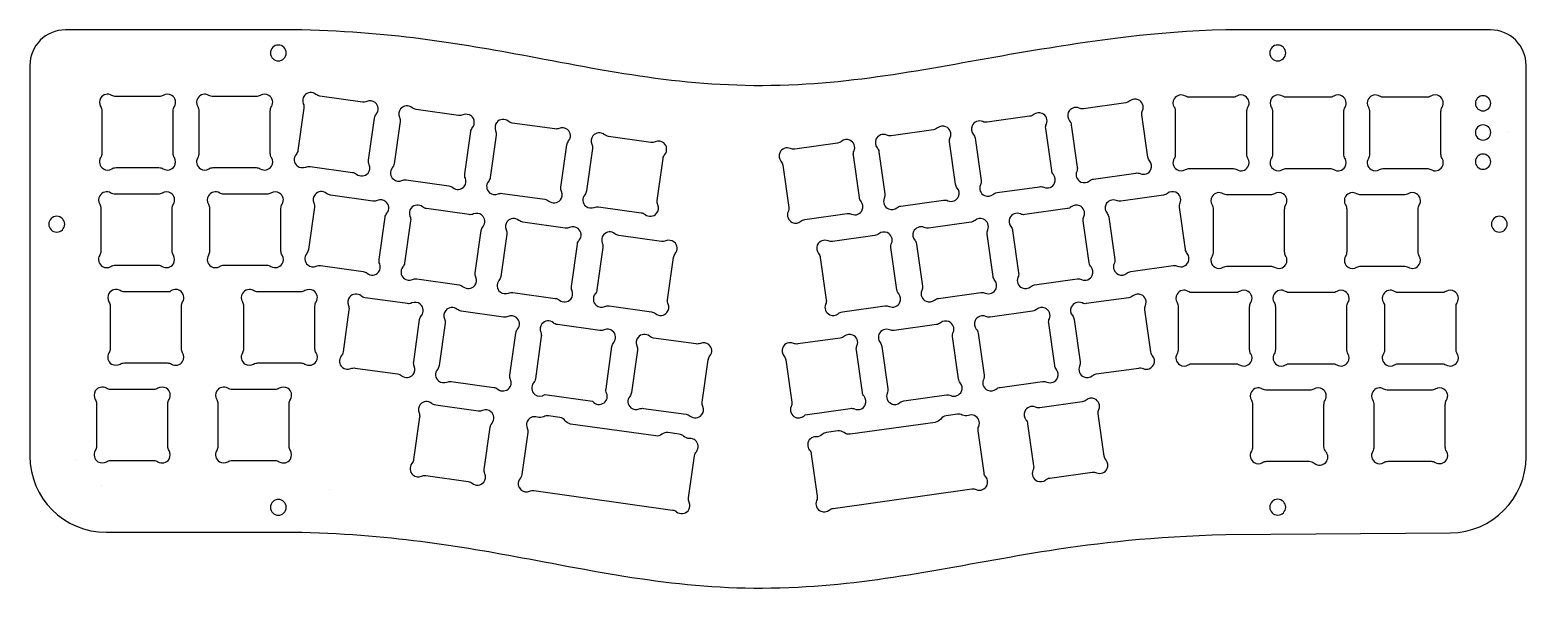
# Model space of a CAD drawing. Header units: millimetres. Extents: x 0 to 294, y -111 to 0.
import ezdxf

# ---------------------------------------------------------------- set-up
doc = ezdxf.new("R2010")
doc.units = ezdxf.units.MM
doc.header["$MEASUREMENT"] = 0
doc.layers.add('plate 294.5', color=7, linetype='Continuous')

# ---------------------------------------------------------------- blocks, each defined once
blk = doc.blocks.new('block 2')
at = {"layer": 'plate 294.5', "color": 177, "lineweight": 25, "true_color": 0x302683}
blk.add_open_spline([(255.82, -27.3), (255.82, -27.3), (247.38, -27.3), (247.38, -27.3), (247.09, -27.3), (246.8, -27.38), (246.55, -27.53), (246.04, -27.84), (245.39, -27.84), (244.88, -27.53), (244.12, -27.07), (243.88, -26.08), (244.34, -25.33), (244.5, -25.08), (244.58, -24.79), (244.58, -24.5), (244.58, -24.5), (244.58, -16.09), (244.58, -16.09), (244.58, -15.8), (244.5, -15.51), (244.34, -15.26), (244.03, -14.75), (244.03, -14.1), (244.34, -13.59), (244.81, -12.84), (245.8, -12.6), (246.55, -13.06), (246.8, -13.21), (247.09, -13.29), (247.38, -13.29), (247.38, -13.29), (255.82, -13.29), (255.82, -13.29), (256.12, -13.29), (256.4, -13.21), (256.65, -13.06), (257.17, -12.75), (257.81, -12.75), (258.33, -13.06), (259.09, -13.52), (259.32, -14.51), (258.86, -15.26), (258.71, -15.51), (258.63, -15.8), (258.63, -16.09), (258.63, -16.09), (258.63, -24.5), (258.63, -24.5), (258.63, -24.79), (258.71, -25.08), (258.86, -25.33), (259.18, -25.84), (259.18, -26.49), (258.86, -27), (258.4, -27.75), (257.41, -27.99), (256.65, -27.53), (256.4, -27.38), (256.12, -27.3), (255.82, -27.3)], degree=3, knots=[0, 0, 0, 0, 1, 1, 1, 2, 2, 2, 3, 3, 3, 4, 4, 4, 5, 5, 5, 6, 6, 6, 7, 7, 7, 8, 8, 8, 9, 9, 9, 10, 10, 10, 11, 11, 11, 12, 12, 12, 13, 13, 13, 14, 14, 14, 15, 15, 15, 16, 16, 16, 17, 17, 17, 18, 18, 18, 19, 19, 19, 20, 20, 20, 20], dxfattribs=at)
blk = doc.blocks.new('block 3')
at = {"layer": 'plate 294.5', "color": 177, "lineweight": 25, "true_color": 0x302683}
blk.add_open_spline([(263.46, -15.26), (263.15, -14.75), (263.15, -14.1), (263.46, -13.59), (263.92, -12.84), (264.91, -12.6), (265.67, -13.06), (265.92, -13.21), (266.21, -13.29), (266.5, -13.29), (266.5, -13.29), (274.94, -13.29), (274.94, -13.29), (275.23, -13.29), (275.52, -13.21), (275.77, -13.06), (276.28, -12.75), (276.93, -12.75), (277.45, -13.06), (278.2, -13.52), (278.44, -14.51), (277.98, -15.26), (277.82, -15.51), (277.74, -15.8), (277.74, -16.09), (277.74, -16.09), (277.74, -24.5), (277.74, -24.5), (277.74, -24.79), (277.82, -25.08), (277.98, -25.33), (278.29, -25.84), (278.29, -26.49), (277.98, -27), (277.51, -27.75), (276.53, -27.99), (275.77, -27.53), (275.52, -27.38), (275.23, -27.3), (274.94, -27.3), (274.94, -27.3), (266.5, -27.3), (266.5, -27.3), (266.21, -27.3), (265.92, -27.38), (265.67, -27.53), (265.15, -27.84), (264.51, -27.84), (263.99, -27.53), (263.24, -27.07), (263, -26.08), (263.46, -25.33), (263.61, -25.08), (263.7, -24.79), (263.7, -24.5), (263.7, -24.5), (263.7, -16.09), (263.7, -16.09), (263.7, -15.8), (263.61, -15.51), (263.46, -15.26)], degree=3, knots=[0, 0, 0, 0, 1, 1, 1, 2, 2, 2, 3, 3, 3, 4, 4, 4, 5, 5, 5, 6, 6, 6, 7, 7, 7, 8, 8, 8, 9, 9, 9, 10, 10, 10, 11, 11, 11, 12, 12, 12, 13, 13, 13, 14, 14, 14, 15, 15, 15, 16, 16, 16, 17, 17, 17, 18, 18, 18, 19, 19, 19, 20, 20, 20, 20], dxfattribs=at)
blk = doc.blocks.new('block 4')
at = {"layer": 'plate 294.5', "color": 177, "lineweight": 25, "true_color": 0x302683}
blk.add_open_spline([(227.44, -13.06), (227.69, -13.21), (227.98, -13.29), (228.27, -13.29), (228.27, -13.29), (236.71, -13.29), (236.71, -13.29), (237, -13.29), (237.29, -13.21), (237.54, -13.06), (238.06, -12.75), (238.7, -12.75), (239.22, -13.06), (239.97, -13.52), (240.21, -14.51), (239.75, -15.26), (239.6, -15.51), (239.51, -15.8), (239.51, -16.09), (239.51, -16.09), (239.51, -24.5), (239.51, -24.5), (239.51, -24.79), (239.6, -25.08), (239.75, -25.33), (240.06, -25.84), (240.06, -26.49), (239.75, -27), (239.29, -27.75), (238.3, -27.99), (237.54, -27.53), (237.29, -27.38), (237, -27.3), (236.71, -27.3), (236.71, -27.3), (228.27, -27.3), (228.27, -27.3), (227.98, -27.3), (227.69, -27.38), (227.44, -27.53), (226.92, -27.84), (226.28, -27.84), (225.76, -27.53), (225.01, -27.07), (224.77, -26.08), (225.23, -25.33), (225.38, -25.08), (225.46, -24.79), (225.46, -24.5), (225.46, -24.5), (225.46, -16.09), (225.46, -16.09), (225.46, -15.8), (225.38, -15.51), (225.23, -15.26), (224.92, -14.75), (224.92, -14.1), (225.23, -13.59), (225.69, -12.84), (226.68, -12.6), (227.44, -13.06)], degree=3, knots=[0, 0, 0, 0, 1, 1, 1, 2, 2, 2, 3, 3, 3, 4, 4, 4, 5, 5, 5, 6, 6, 6, 7, 7, 7, 8, 8, 8, 9, 9, 9, 10, 10, 10, 11, 11, 11, 12, 12, 12, 13, 13, 13, 14, 14, 14, 15, 15, 15, 16, 16, 16, 17, 17, 17, 18, 18, 18, 19, 19, 19, 20, 20, 20, 20], dxfattribs=at)
blk = doc.blocks.new('block 5')
at = {"layer": 'plate 294.5', "color": 177, "lineweight": 25, "true_color": 0x302683}
blk.add_open_spline([(206.51, -15.42), (206.77, -15.54), (207.07, -15.58), (207.36, -15.54), (207.36, -15.54), (215.72, -14.35), (215.72, -14.35), (216.01, -14.31), (216.28, -14.19), (216.51, -14.01), (216.97, -13.62), (217.61, -13.53), (218.16, -13.77), (218.98, -14.12), (219.35, -15.06), (219, -15.87), (218.89, -16.14), (218.85, -16.44), (218.89, -16.73), (218.89, -16.73), (220.08, -25.05), (220.08, -25.05), (220.12, -25.34), (220.24, -25.61), (220.42, -25.84), (220.81, -26.3), (220.9, -26.94), (220.66, -27.49), (220.31, -28.3), (219.36, -28.68), (218.55, -28.33), (218.28, -28.21), (217.98, -28.17), (217.69, -28.21), (217.69, -28.21), (209.34, -29.4), (209.34, -29.4), (209.05, -29.44), (208.78, -29.56), (208.55, -29.75), (208.09, -30.13), (207.45, -30.22), (206.89, -29.98), (206.08, -29.63), (205.7, -28.69), (206.05, -27.88), (206.17, -27.61), (206.21, -27.31), (206.17, -27.03), (206.17, -27.03), (204.98, -18.7), (204.98, -18.7), (204.94, -18.41), (204.82, -18.14), (204.63, -17.91), (204.25, -17.45), (204.16, -16.81), (204.39, -16.26), (204.75, -15.45), (205.69, -15.07), (206.51, -15.42)], degree=3, knots=[0, 0, 0, 0, 1, 1, 1, 2, 2, 2, 3, 3, 3, 4, 4, 4, 5, 5, 5, 6, 6, 6, 7, 7, 7, 8, 8, 8, 9, 9, 9, 10, 10, 10, 11, 11, 11, 12, 12, 12, 13, 13, 13, 14, 14, 14, 15, 15, 15, 16, 16, 16, 17, 17, 17, 18, 18, 18, 19, 19, 19, 20, 20, 20, 20], dxfattribs=at)
blk = doc.blocks.new('block 6')
at = {"layer": 'plate 294.5', "color": 177, "lineweight": 25, "true_color": 0x302683}
blk.add_open_spline([(197.77, -50.26), (197.48, -50.3), (197.21, -50.42), (196.98, -50.61), (196.52, -50.99), (195.88, -51.08), (195.32, -50.84), (194.51, -50.49), (194.14, -49.55), (194.49, -48.74), (194.61, -48.47), (194.65, -48.17), (194.61, -47.88), (194.61, -47.88), (193.43, -39.55), (193.43, -39.55), (193.39, -39.26), (193.27, -38.99), (193.09, -38.77), (192.7, -38.3), (192.61, -37.66), (192.85, -37.11), (193.21, -36.3), (194.15, -35.93), (194.96, -36.28), (195.23, -36.4), (195.53, -36.44), (195.82, -36.4), (195.82, -36.4), (204.18, -35.23), (204.18, -35.23), (204.47, -35.19), (204.74, -35.07), (204.97, -34.88), (205.43, -34.5), (206.07, -34.41), (206.63, -34.65), (207.44, -35), (207.81, -35.94), (207.46, -36.75), (207.34, -37.02), (207.3, -37.32), (207.34, -37.61), (207.34, -37.61), (208.52, -45.93), (208.52, -45.93), (208.56, -46.22), (208.68, -46.49), (208.87, -46.72), (209.25, -47.18), (209.34, -47.82), (209.1, -48.37), (208.75, -49.18), (207.8, -49.56), (206.99, -49.21), (206.72, -49.09), (206.42, -49.05), (206.13, -49.09), (206.13, -49.09), (197.77, -50.26), (197.77, -50.26)], degree=3, knots=[0, 0, 0, 0, 1, 1, 1, 2, 2, 2, 3, 3, 3, 4, 4, 4, 5, 5, 5, 6, 6, 6, 7, 7, 7, 8, 8, 8, 9, 9, 9, 10, 10, 10, 11, 11, 11, 12, 12, 12, 13, 13, 13, 14, 14, 14, 15, 15, 15, 16, 16, 16, 17, 17, 17, 18, 18, 18, 19, 19, 19, 20, 20, 20, 20], dxfattribs=at)
blk = doc.blocks.new('block 7')
at = {"layer": 'plate 294.5', "color": 177, "lineweight": 25, "true_color": 0x302683}
blk.add_open_spline([(149.71, -23.38), (149.98, -23.5), (150.28, -23.54), (150.57, -23.5), (150.57, -23.5), (158.93, -22.33), (158.93, -22.33), (159.22, -22.29), (159.49, -22.17), (159.72, -21.98), (160.18, -21.6), (160.82, -21.51), (161.38, -21.75), (162.19, -22.1), (162.56, -23.04), (162.21, -23.85), (162.09, -24.12), (162.05, -24.42), (162.09, -24.71), (162.09, -24.71), (163.27, -33.03), (163.27, -33.03), (163.31, -33.32), (163.43, -33.6), (163.62, -33.82), (164, -34.29), (164.09, -34.93), (163.85, -35.48), (163.5, -36.29), (162.55, -36.66), (161.74, -36.31), (161.47, -36.19), (161.17, -36.15), (160.88, -36.19), (160.88, -36.19), (152.53, -37.36), (152.53, -37.36), (152.23, -37.4), (151.96, -37.52), (151.73, -37.71), (151.27, -38.09), (150.63, -38.18), (150.07, -37.94), (149.26, -37.59), (148.89, -36.65), (149.24, -35.84), (149.36, -35.57), (149.4, -35.27), (149.36, -34.98), (149.36, -34.98), (148.18, -26.66), (148.18, -26.66), (148.14, -26.37), (148.02, -26.09), (147.84, -25.87), (147.45, -25.4), (147.36, -24.76), (147.6, -24.21), (147.95, -23.4), (148.9, -23.03), (149.71, -23.38)], degree=3, knots=[0, 0, 0, 0, 1, 1, 1, 2, 2, 2, 3, 3, 3, 4, 4, 4, 5, 5, 5, 6, 6, 6, 7, 7, 7, 8, 8, 8, 9, 9, 9, 10, 10, 10, 11, 11, 11, 12, 12, 12, 13, 13, 13, 14, 14, 14, 15, 15, 15, 16, 16, 16, 17, 17, 17, 18, 18, 18, 19, 19, 19, 20, 20, 20, 20], dxfattribs=at)
blk = doc.blocks.new('block 8')
at = {"layer": 'plate 294.5', "color": 177, "lineweight": 25, "true_color": 0x302683}
blk.add_open_spline([(178.65, -19.33), (179.11, -18.95), (179.75, -18.86), (180.3, -19.1), (181.12, -19.45), (181.49, -20.39), (181.14, -21.2), (181.02, -21.47), (180.98, -21.77), (181.02, -22.06), (181.02, -22.06), (182.2, -30.38), (182.2, -30.38), (182.24, -30.67), (182.36, -30.94), (182.54, -31.17), (182.93, -31.63), (183.02, -32.27), (182.78, -32.82), (182.42, -33.64), (181.48, -34.01), (180.67, -33.66), (180.4, -33.54), (180.1, -33.5), (179.81, -33.54), (179.81, -33.54), (171.45, -34.71), (171.45, -34.71), (171.16, -34.75), (170.89, -34.87), (170.66, -35.06), (170.2, -35.44), (169.56, -35.53), (169, -35.29), (168.19, -34.94), (167.82, -33.99), (168.17, -33.18), (168.29, -32.92), (168.33, -32.62), (168.29, -32.33), (168.29, -32.33), (167.11, -24), (167.11, -24), (167.07, -23.71), (166.95, -23.44), (166.76, -23.22), (166.38, -22.75), (166.29, -22.11), (166.53, -21.56), (166.88, -20.75), (167.83, -20.38), (168.64, -20.73), (168.91, -20.85), (169.21, -20.89), (169.5, -20.85), (169.5, -20.85), (177.85, -19.68), (177.85, -19.68), (178.15, -19.64), (178.42, -19.52), (178.65, -19.33)], degree=3, knots=[0, 0, 0, 0, 1, 1, 1, 2, 2, 2, 3, 3, 3, 4, 4, 4, 5, 5, 5, 6, 6, 6, 7, 7, 7, 8, 8, 8, 9, 9, 9, 10, 10, 10, 11, 11, 11, 12, 12, 12, 13, 13, 13, 14, 14, 14, 15, 15, 15, 16, 16, 16, 17, 17, 17, 18, 18, 18, 19, 19, 19, 20, 20, 20, 20], dxfattribs=at)
blk = doc.blocks.new('block 9')
at = {"layer": 'plate 294.5', "color": 177, "lineweight": 25, "true_color": 0x302683}
blk.add_open_spline([(187.21, -29.68), (187.21, -29.68), (186.04, -21.35), (186.04, -21.35), (186, -21.06), (185.88, -20.79), (185.69, -20.57), (185.31, -20.1), (185.22, -19.46), (185.46, -18.91), (185.81, -18.1), (186.76, -17.73), (187.57, -18.08), (187.84, -18.2), (188.14, -18.24), (188.43, -18.2), (188.43, -18.2), (196.78, -17.03), (196.78, -17.03), (197.07, -16.99), (197.35, -16.87), (197.57, -16.69), (198.04, -16.3), (198.68, -16.22), (199.23, -16.46), (200.05, -16.81), (200.42, -17.75), (200.07, -18.56), (199.95, -18.83), (199.91, -19.12), (199.95, -19.41), (199.95, -19.41), (201.12, -27.74), (201.12, -27.74), (201.16, -28.03), (201.28, -28.3), (201.47, -28.53), (201.85, -28.99), (201.94, -29.63), (201.7, -30.18), (201.34, -31), (200.4, -31.37), (199.59, -31.01), (199.32, -30.9), (199.02, -30.86), (198.73, -30.9), (198.73, -30.9), (190.37, -32.06), (190.37, -32.06), (190.08, -32.1), (189.81, -32.22), (189.58, -32.41), (189.12, -32.79), (188.48, -32.88), (187.92, -32.64), (187.11, -32.29), (186.74, -31.35), (187.09, -30.54), (187.21, -30.27), (187.25, -29.97), (187.21, -29.68)], degree=3, knots=[0, 0, 0, 0, 1, 1, 1, 2, 2, 2, 3, 3, 3, 4, 4, 4, 5, 5, 5, 6, 6, 6, 7, 7, 7, 8, 8, 8, 9, 9, 9, 10, 10, 10, 11, 11, 11, 12, 12, 12, 13, 13, 13, 14, 14, 14, 15, 15, 15, 16, 16, 16, 17, 17, 17, 18, 18, 18, 19, 19, 19, 20, 20, 20, 20], dxfattribs=at)
blk = doc.blocks.new('block 10')
at = {"layer": 'plate 294.5', "color": 177, "lineweight": 25, "true_color": 0x302683}
blk.add_open_spline([(256.4, -65.78), (256.4, -65.78), (247.96, -65.78), (247.96, -65.78), (247.66, -65.78), (247.38, -65.86), (247.13, -66.01), (246.61, -66.32), (245.96, -66.32), (245.45, -66.01), (244.69, -65.55), (244.46, -64.56), (244.92, -63.81), (245.07, -63.56), (245.15, -63.27), (245.15, -62.98), (245.15, -62.98), (245.15, -54.57), (245.15, -54.57), (245.15, -54.28), (245.07, -53.99), (244.92, -53.74), (244.6, -53.23), (244.6, -52.58), (244.92, -52.07), (245.38, -51.32), (246.37, -51.08), (247.13, -51.54), (247.38, -51.7), (247.66, -51.78), (247.96, -51.78), (247.96, -51.78), (256.4, -51.78), (256.4, -51.78), (256.69, -51.78), (256.98, -51.7), (257.23, -51.54), (257.74, -51.23), (258.39, -51.23), (258.9, -51.54), (259.66, -52), (259.9, -52.99), (259.44, -53.74), (259.28, -53.99), (259.2, -54.28), (259.2, -54.57), (259.2, -54.57), (259.2, -62.98), (259.2, -62.98), (259.2, -63.27), (259.28, -63.56), (259.44, -63.81), (259.75, -64.32), (259.75, -64.97), (259.44, -65.48), (258.97, -66.23), (257.98, -66.47), (257.23, -66.01), (256.98, -65.86), (256.69, -65.78), (256.4, -65.78)], degree=3, knots=[0, 0, 0, 0, 1, 1, 1, 2, 2, 2, 3, 3, 3, 4, 4, 4, 5, 5, 5, 6, 6, 6, 7, 7, 7, 8, 8, 8, 9, 9, 9, 10, 10, 10, 11, 11, 11, 12, 12, 12, 13, 13, 13, 14, 14, 14, 15, 15, 15, 16, 16, 16, 17, 17, 17, 18, 18, 18, 19, 19, 19, 20, 20, 20, 20], dxfattribs=at)
blk = doc.blocks.new('block 11')
at = {"layer": 'plate 294.5', "color": 177, "lineweight": 25, "true_color": 0x302683}
blk.add_open_spline([(270.45, -46.54), (270.45, -46.54), (262.01, -46.54), (262.01, -46.54), (261.71, -46.54), (261.42, -46.62), (261.17, -46.77), (260.66, -47.08), (260.01, -47.08), (259.5, -46.77), (258.74, -46.31), (258.5, -45.32), (258.97, -44.57), (259.12, -44.32), (259.2, -44.03), (259.2, -43.74), (259.2, -43.74), (259.2, -35.33), (259.2, -35.33), (259.2, -35.04), (259.12, -34.75), (258.97, -34.5), (258.65, -33.99), (258.65, -33.34), (258.97, -32.83), (259.43, -32.08), (260.42, -31.84), (261.17, -32.3), (261.42, -32.45), (261.71, -32.53), (262.01, -32.53), (262.01, -32.53), (270.45, -32.53), (270.45, -32.53), (270.74, -32.53), (271.03, -32.45), (271.28, -32.3), (271.79, -31.99), (272.44, -31.99), (272.95, -32.3), (273.71, -32.76), (273.95, -33.75), (273.48, -34.5), (273.33, -34.75), (273.25, -35.04), (273.25, -35.33), (273.25, -35.33), (273.25, -43.74), (273.25, -43.74), (273.25, -44.03), (273.33, -44.32), (273.48, -44.57), (273.8, -45.08), (273.8, -45.73), (273.48, -46.24), (273.02, -46.99), (272.03, -47.23), (271.28, -46.77), (271.03, -46.62), (270.74, -46.54), (270.45, -46.54)], degree=3, knots=[0, 0, 0, 0, 1, 1, 1, 2, 2, 2, 3, 3, 3, 4, 4, 4, 5, 5, 5, 6, 6, 6, 7, 7, 7, 8, 8, 8, 9, 9, 9, 10, 10, 10, 11, 11, 11, 12, 12, 12, 13, 13, 13, 14, 14, 14, 15, 15, 15, 16, 16, 16, 17, 17, 17, 18, 18, 18, 19, 19, 19, 20, 20, 20, 20], dxfattribs=at)
blk = doc.blocks.new('block 12')
at = {"layer": 'plate 294.5', "color": 177, "lineweight": 25, "true_color": 0x302683}
blk.add_open_spline([(82.94, -69.28), (82.65, -69.24), (82.36, -69.28), (82.09, -69.4), (81.53, -69.64), (80.89, -69.55), (80.43, -69.16), (79.74, -68.6), (79.64, -67.59), (80.21, -66.91), (80.39, -66.69), (80.52, -66.41), (80.56, -66.12), (80.56, -66.12), (81.73, -57.8), (81.73, -57.8), (81.77, -57.51), (81.73, -57.21), (81.61, -56.94), (81.37, -56.39), (81.46, -55.75), (81.85, -55.29), (82.41, -54.61), (83.42, -54.51), (84.11, -55.07), (84.33, -55.26), (84.61, -55.38), (84.9, -55.42), (84.9, -55.42), (93.25, -56.59), (93.25, -56.59), (93.55, -56.63), (93.84, -56.59), (94.11, -56.47), (94.66, -56.23), (95.3, -56.32), (95.77, -56.7), (96.45, -57.27), (96.55, -58.27), (95.99, -58.96), (95.8, -59.18), (95.68, -59.45), (95.64, -59.74), (95.64, -59.74), (94.47, -68.07), (94.47, -68.07), (94.43, -68.36), (94.47, -68.66), (94.58, -68.93), (94.82, -69.48), (94.73, -70.12), (94.35, -70.58), (93.79, -71.26), (92.78, -71.36), (92.09, -70.8), (91.86, -70.61), (91.59, -70.49), (91.3, -70.45), (91.3, -70.45), (82.94, -69.28), (82.94, -69.28)], degree=3, knots=[0, 0, 0, 0, 1, 1, 1, 2, 2, 2, 3, 3, 3, 4, 4, 4, 5, 5, 5, 6, 6, 6, 7, 7, 7, 8, 8, 8, 9, 9, 9, 10, 10, 10, 11, 11, 11, 12, 12, 12, 13, 13, 13, 14, 14, 14, 15, 15, 15, 16, 16, 16, 17, 17, 17, 18, 18, 18, 19, 19, 19, 20, 20, 20, 20], dxfattribs=at)
blk = doc.blocks.new('block 13')
at = {"layer": 'plate 294.5', "color": 177, "lineweight": 25, "true_color": 0x302683}
blk.add_open_spline([(199.94, -88.67), (199.47, -89.05), (198.83, -89.14), (198.28, -88.9), (197.46, -88.55), (197.09, -87.61), (197.44, -86.8), (197.56, -86.53), (197.6, -86.23), (197.56, -85.94), (197.56, -85.94), (196.39, -77.62), (196.39, -77.62), (196.35, -77.33), (196.22, -77.05), (196.04, -76.83), (195.66, -76.36), (195.57, -75.72), (195.81, -75.17), (196.16, -74.36), (197.1, -73.99), (197.92, -74.34), (198.19, -74.46), (198.48, -74.5), (198.77, -74.46), (198.77, -74.46), (207.13, -73.29), (207.13, -73.29), (207.42, -73.25), (207.69, -73.13), (207.92, -72.94), (208.39, -72.56), (209.03, -72.47), (209.58, -72.71), (210.39, -73.06), (210.77, -74), (210.41, -74.81), (210.3, -75.08), (210.26, -75.38), (210.3, -75.67), (210.3, -75.67), (211.47, -83.99), (211.47, -83.99), (211.51, -84.28), (211.63, -84.56), (211.82, -84.78), (212.2, -85.25), (212.29, -85.88), (212.05, -86.44), (211.7, -87.25), (210.75, -87.62), (209.94, -87.27), (209.67, -87.15), (209.38, -87.11), (209.08, -87.15), (209.08, -87.15), (200.73, -88.32), (200.73, -88.32), (200.44, -88.36), (200.16, -88.48), (199.94, -88.67)], degree=3, knots=[0, 0, 0, 0, 1, 1, 1, 2, 2, 2, 3, 3, 3, 4, 4, 4, 5, 5, 5, 6, 6, 6, 7, 7, 7, 8, 8, 8, 9, 9, 9, 10, 10, 10, 11, 11, 11, 12, 12, 12, 13, 13, 13, 14, 14, 14, 15, 15, 15, 16, 16, 16, 17, 17, 17, 18, 18, 18, 19, 19, 19, 20, 20, 20, 20], dxfattribs=at)
blk = doc.blocks.new('block 14')
at = {"layer": 'plate 294.5', "color": 177, "lineweight": 25, "true_color": 0x302683}
blk.add_open_spline([(38.18, -32.38), (38.18, -32.38), (46.62, -32.38), (46.62, -32.38), (46.91, -32.38), (47.2, -32.3), (47.45, -32.15), (47.96, -31.84), (48.61, -31.84), (49.12, -32.15), (49.88, -32.61), (50.12, -33.6), (49.65, -34.35), (49.5, -34.6), (49.42, -34.89), (49.42, -35.18), (49.42, -35.18), (49.42, -43.59), (49.42, -43.59), (49.42, -43.88), (49.5, -44.17), (49.65, -44.42), (49.97, -44.93), (49.97, -45.58), (49.65, -46.09), (49.19, -46.84), (48.2, -47.08), (47.45, -46.62), (47.2, -46.47), (46.91, -46.38), (46.62, -46.38), (46.62, -46.38), (38.18, -46.38), (38.18, -46.38), (37.88, -46.38), (37.6, -46.47), (37.35, -46.62), (36.83, -46.93), (36.19, -46.93), (35.67, -46.62), (34.91, -46.16), (34.68, -45.17), (35.14, -44.42), (35.29, -44.17), (35.37, -43.88), (35.37, -43.59), (35.37, -43.59), (35.37, -35.18), (35.37, -35.18), (35.37, -34.89), (35.29, -34.6), (35.14, -34.35), (34.82, -33.84), (34.82, -33.19), (35.14, -32.68), (35.6, -31.93), (36.59, -31.69), (37.35, -32.15), (37.6, -32.3), (37.88, -32.38), (38.18, -32.38)], degree=3, knots=[0, 0, 0, 0, 1, 1, 1, 2, 2, 2, 3, 3, 3, 4, 4, 4, 5, 5, 5, 6, 6, 6, 7, 7, 7, 8, 8, 8, 9, 9, 9, 10, 10, 10, 11, 11, 11, 12, 12, 12, 13, 13, 13, 14, 14, 14, 15, 15, 15, 16, 16, 16, 17, 17, 17, 18, 18, 18, 19, 19, 19, 20, 20, 20, 20], dxfattribs=at)
blk = doc.blocks.new('block 15')
at = {"layer": 'plate 294.5', "color": 177, "lineweight": 25, "true_color": 0x302683}
blk.add_open_spline([(13.11, -82.07), (13.11, -82.07), (13.11, -73.66), (13.11, -73.66), (13.11, -73.37), (13.02, -73.08), (12.87, -72.83), (12.56, -72.32), (12.56, -71.67), (12.87, -71.16), (13.33, -70.41), (14.32, -70.17), (15.08, -70.63), (15.33, -70.78), (15.62, -70.86), (15.91, -70.86), (15.91, -70.86), (24.35, -70.86), (24.35, -70.86), (24.64, -70.86), (24.93, -70.78), (25.18, -70.63), (25.69, -70.32), (26.34, -70.32), (26.86, -70.63), (27.61, -71.09), (27.85, -72.08), (27.39, -72.83), (27.23, -73.08), (27.15, -73.37), (27.15, -73.66), (27.15, -73.66), (27.15, -82.07), (27.15, -82.07), (27.15, -82.36), (27.23, -82.65), (27.39, -82.9), (27.7, -83.41), (27.7, -84.06), (27.39, -84.57), (26.92, -85.32), (25.93, -85.56), (25.18, -85.1), (24.93, -84.94), (24.64, -84.86), (24.35, -84.86), (24.35, -84.86), (15.91, -84.86), (15.91, -84.86), (15.62, -84.86), (15.33, -84.94), (15.08, -85.1), (14.56, -85.41), (13.92, -85.41), (13.4, -85.1), (12.65, -84.64), (12.41, -83.65), (12.87, -82.9), (13.02, -82.65), (13.11, -82.36), (13.11, -82.07)], degree=3, knots=[0, 0, 0, 0, 1, 1, 1, 2, 2, 2, 3, 3, 3, 4, 4, 4, 5, 5, 5, 6, 6, 6, 7, 7, 7, 8, 8, 8, 9, 9, 9, 10, 10, 10, 11, 11, 11, 12, 12, 12, 13, 13, 13, 14, 14, 14, 15, 15, 15, 16, 16, 16, 17, 17, 17, 18, 18, 18, 19, 19, 19, 20, 20, 20, 20], dxfattribs=at)
blk = doc.blocks.new('block 16')
at = {"layer": 'plate 294.5', "color": 177, "lineweight": 25, "true_color": 0x302683}
blk.add_open_spline([(61.63, -63.47), (61.63, -63.47), (62.8, -55.15), (62.8, -55.15), (62.84, -54.86), (62.8, -54.56), (62.69, -54.29), (62.45, -53.74), (62.54, -53.1), (62.92, -52.64), (63.48, -51.96), (64.5, -51.86), (65.18, -52.42), (65.41, -52.61), (65.68, -52.73), (65.97, -52.77), (65.97, -52.77), (74.33, -53.94), (74.33, -53.94), (74.62, -53.98), (74.91, -53.94), (75.18, -53.82), (75.74, -53.58), (76.38, -53.67), (76.84, -54.05), (77.53, -54.62), (77.63, -55.62), (77.06, -56.31), (76.87, -56.53), (76.75, -56.81), (76.71, -57.09), (76.71, -57.09), (75.54, -65.42), (75.54, -65.42), (75.5, -65.71), (75.54, -66.01), (75.65, -66.28), (75.89, -66.83), (75.8, -67.46), (75.42, -67.93), (74.86, -68.61), (73.85, -68.71), (73.16, -68.15), (72.93, -67.96), (72.66, -67.84), (72.37, -67.8), (72.37, -67.8), (64.02, -66.63), (64.02, -66.63), (63.72, -66.59), (63.43, -66.63), (63.16, -66.75), (62.61, -66.99), (61.97, -66.9), (61.5, -66.51), (60.82, -65.95), (60.72, -64.94), (61.28, -64.26), (61.47, -64.04), (61.59, -63.76), (61.63, -63.47)], degree=3, knots=[0, 0, 0, 0, 1, 1, 1, 2, 2, 2, 3, 3, 3, 4, 4, 4, 5, 5, 5, 6, 6, 6, 7, 7, 7, 8, 8, 8, 9, 9, 9, 10, 10, 10, 11, 11, 11, 12, 12, 12, 13, 13, 13, 14, 14, 14, 15, 15, 15, 16, 16, 16, 17, 17, 17, 18, 18, 18, 19, 19, 19, 20, 20, 20, 20], dxfattribs=at)
blk = doc.blocks.new('block 17')
at = {"layer": 'plate 294.5', "color": 177, "lineweight": 25, "true_color": 0x302683}
blk.add_open_spline([(70.26, -36.12), (70.07, -36.34), (69.95, -36.61), (69.91, -36.9), (69.91, -36.9), (68.74, -45.23), (68.74, -45.23), (68.69, -45.52), (68.73, -45.82), (68.85, -46.09), (69.09, -46.64), (69, -47.28), (68.62, -47.74), (68.05, -48.42), (67.04, -48.52), (66.36, -47.96), (66.13, -47.77), (65.86, -47.65), (65.57, -47.61), (65.57, -47.61), (57.21, -46.44), (57.21, -46.44), (56.92, -46.4), (56.62, -46.44), (56.36, -46.56), (55.8, -46.8), (55.16, -46.71), (54.7, -46.32), (54.01, -45.76), (53.91, -44.75), (54.48, -44.07), (54.66, -43.85), (54.78, -43.57), (54.82, -43.28), (54.82, -43.28), (56, -34.96), (56, -34.96), (56.04, -34.67), (56, -34.37), (55.88, -34.1), (55.64, -33.55), (55.73, -32.91), (56.12, -32.45), (56.68, -31.77), (57.69, -31.67), (58.38, -32.23), (58.6, -32.42), (58.88, -32.54), (59.17, -32.58), (59.17, -32.58), (67.52, -33.75), (67.52, -33.75), (67.81, -33.79), (68.11, -33.75), (68.38, -33.63), (68.93, -33.39), (69.57, -33.48), (70.04, -33.86), (70.72, -34.42), (70.82, -35.43), (70.26, -36.12)], degree=3, knots=[0, 0, 0, 0, 1, 1, 1, 2, 2, 2, 3, 3, 3, 4, 4, 4, 5, 5, 5, 6, 6, 6, 7, 7, 7, 8, 8, 8, 9, 9, 9, 10, 10, 10, 11, 11, 11, 12, 12, 12, 13, 13, 13, 14, 14, 14, 15, 15, 15, 16, 16, 16, 17, 17, 17, 18, 18, 18, 19, 19, 19, 20, 20, 20, 20], dxfattribs=at)
blk = doc.blocks.new('block 18')
at = {"layer": 'plate 294.5', "color": 177, "lineweight": 25, "true_color": 0x302683}
blk.add_open_spline([(186.28, -58.96), (185.9, -58.49), (185.81, -57.85), (186.05, -57.3), (186.4, -56.49), (187.35, -56.12), (188.16, -56.47), (188.43, -56.59), (188.73, -56.63), (189.02, -56.59), (189.02, -56.59), (197.37, -55.42), (197.37, -55.42), (197.66, -55.38), (197.94, -55.26), (198.16, -55.07), (198.63, -54.69), (199.27, -54.6), (199.82, -54.84), (200.63, -55.19), (201.01, -56.13), (200.66, -56.94), (200.54, -57.21), (200.5, -57.51), (200.54, -57.8), (200.54, -57.8), (201.71, -66.12), (201.71, -66.12), (201.75, -66.41), (201.87, -66.69), (202.06, -66.91), (202.44, -67.38), (202.53, -68.01), (202.29, -68.57), (201.94, -69.38), (201, -69.75), (200.18, -69.4), (199.91, -69.28), (199.62, -69.24), (199.33, -69.28), (199.33, -69.28), (190.97, -70.45), (190.97, -70.45), (190.68, -70.49), (190.41, -70.61), (190.18, -70.8), (189.71, -71.18), (189.07, -71.27), (188.52, -71.03), (187.71, -70.68), (187.33, -69.74), (187.69, -68.93), (187.8, -68.66), (187.84, -68.36), (187.8, -68.07), (187.8, -68.07), (186.63, -59.74), (186.63, -59.74), (186.59, -59.45), (186.47, -59.18), (186.28, -58.96)], degree=3, knots=[0, 0, 0, 0, 1, 1, 1, 2, 2, 2, 3, 3, 3, 4, 4, 4, 5, 5, 5, 6, 6, 6, 7, 7, 7, 8, 8, 8, 9, 9, 9, 10, 10, 10, 11, 11, 11, 12, 12, 12, 13, 13, 13, 14, 14, 14, 15, 15, 15, 16, 16, 16, 17, 17, 17, 18, 18, 18, 19, 19, 19, 20, 20, 20, 20], dxfattribs=at)
blk = doc.blocks.new('block 19')
at = {"layer": 'plate 294.5', "color": 177, "lineweight": 25, "true_color": 0x302683}
blk.add_open_spline([(25.21, -32.38), (25.5, -32.38), (25.79, -32.3), (26.04, -32.15), (26.56, -31.84), (27.2, -31.84), (27.72, -32.15), (28.47, -32.61), (28.71, -33.6), (28.25, -34.35), (28.1, -34.6), (28.01, -34.89), (28.01, -35.18), (28.01, -35.18), (28.01, -43.59), (28.01, -43.59), (28.01, -43.88), (28.1, -44.17), (28.25, -44.42), (28.56, -44.93), (28.56, -45.58), (28.25, -46.09), (27.79, -46.84), (26.8, -47.08), (26.04, -46.62), (25.79, -46.47), (25.5, -46.38), (25.21, -46.38), (25.21, -46.38), (16.77, -46.38), (16.77, -46.38), (16.48, -46.38), (16.19, -46.47), (15.94, -46.62), (15.42, -46.93), (14.78, -46.93), (14.26, -46.62), (13.51, -46.16), (13.27, -45.17), (13.73, -44.42), (13.88, -44.17), (13.96, -43.88), (13.96, -43.59), (13.96, -43.59), (13.96, -35.18), (13.96, -35.18), (13.96, -34.89), (13.88, -34.6), (13.73, -34.35), (13.42, -33.84), (13.42, -33.19), (13.73, -32.68), (14.19, -31.93), (15.18, -31.69), (15.94, -32.15), (16.19, -32.3), (16.48, -32.38), (16.77, -32.38), (16.77, -32.38), (25.21, -32.38), (25.21, -32.38)], degree=3, knots=[0, 0, 0, 0, 1, 1, 1, 2, 2, 2, 3, 3, 3, 4, 4, 4, 5, 5, 5, 6, 6, 6, 7, 7, 7, 8, 8, 8, 9, 9, 9, 10, 10, 10, 11, 11, 11, 12, 12, 12, 13, 13, 13, 14, 14, 14, 15, 15, 15, 16, 16, 16, 17, 17, 17, 18, 18, 18, 19, 19, 19, 20, 20, 20, 20], dxfattribs=at)
blk = doc.blocks.new('block 20')
at = {"layer": 'plate 294.5', "color": 177, "lineweight": 25, "true_color": 0x302683}
blk.add_open_spline([(156.82, -79.35), (156.82, -79.35), (159.05, -79.04), (159.05, -79.04), (159.47, -78.98), (159.91, -79.1), (160.25, -79.36), (160.59, -79.63), (161.02, -79.75), (161.45, -79.69), (161.45, -79.69), (178.2, -77.34), (178.2, -77.34), (178.63, -77.28), (179.01, -77.05), (179.27, -76.7), (179.52, -76.35), (179.91, -76.12), (180.33, -76.06), (180.33, -76.06), (182.57, -75.75), (182.57, -75.75), (182.89, -75.7), (183.21, -75.76), (183.5, -75.9), (183.89, -76.1), (184.34, -76.12), (184.75, -75.98), (185.13, -75.85), (185.55, -75.86), (185.92, -76.02), (186.73, -76.37), (187.11, -77.32), (186.75, -78.13), (186.64, -78.4), (186.6, -78.69), (186.64, -78.98), (186.64, -78.98), (187.81, -87.31), (187.81, -87.31), (187.85, -87.6), (187.97, -87.87), (188.16, -88.1), (188.54, -88.56), (188.63, -89.2), (188.39, -89.75), (188.04, -90.56), (187.09, -90.93), (186.28, -90.58), (186.01, -90.46), (185.71, -90.42), (185.42, -90.46), (185.42, -90.46), (158.14, -94.29), (158.14, -94.29), (157.85, -94.33), (157.57, -94.45), (157.35, -94.63), (156.88, -95.02), (156.24, -95.11), (155.69, -94.87), (154.88, -94.51), (154.5, -93.57), (154.86, -92.76), (154.97, -92.49), (155.01, -92.2), (154.97, -91.91), (154.97, -91.91), (153.8, -83.58), (153.8, -83.58), (153.76, -83.29), (153.64, -83.02), (153.45, -82.79), (153.19, -82.48), (153.06, -82.08), (153.09, -81.68), (153.14, -80.8), (153.9, -80.13), (154.78, -80.18), (155.22, -80.2), (155.64, -80.05), (155.96, -79.76), (156.2, -79.54), (156.5, -79.4), (156.82, -79.35)], degree=3, knots=[0, 0, 0, 0, 1, 1, 1, 2, 2, 2, 3, 3, 3, 4, 4, 4, 5, 5, 5, 6, 6, 6, 7, 7, 7, 8, 8, 8, 9, 9, 9, 10, 10, 10, 11, 11, 11, 12, 12, 12, 13, 13, 13, 14, 14, 14, 15, 15, 15, 16, 16, 16, 17, 17, 17, 18, 18, 18, 19, 19, 19, 20, 20, 20, 21, 21, 21, 22, 22, 22, 23, 23, 23, 24, 24, 24, 25, 25, 25, 26, 26, 26, 27, 27, 27, 28, 28, 28, 28], dxfattribs=at)
blk = doc.blocks.new('block 21')
at = {"layer": 'plate 294.5', "color": 177, "lineweight": 25, "true_color": 0x302683}
blk.add_open_spline([(178.44, -58.07), (178.73, -58.03), (179.01, -57.91), (179.23, -57.72), (179.7, -57.34), (180.34, -57.25), (180.89, -57.49), (181.71, -57.84), (182.08, -58.78), (181.73, -59.59), (181.61, -59.86), (181.57, -60.16), (181.61, -60.45), (181.61, -60.45), (182.79, -68.78), (182.79, -68.78), (182.83, -69.06), (182.95, -69.34), (183.13, -69.56), (183.52, -70.03), (183.61, -70.67), (183.37, -71.22), (183.01, -72.03), (182.07, -72.4), (181.25, -72.05), (180.98, -71.93), (180.69, -71.89), (180.4, -71.93), (180.4, -71.93), (172.04, -73.1), (172.04, -73.1), (171.75, -73.14), (171.48, -73.26), (171.25, -73.45), (170.79, -73.83), (170.14, -73.92), (169.59, -73.68), (168.78, -73.33), (168.41, -72.39), (168.76, -71.58), (168.87, -71.31), (168.92, -71.01), (168.87, -70.72), (168.87, -70.72), (167.7, -62.4), (167.7, -62.4), (167.66, -62.11), (167.54, -61.83), (167.35, -61.61), (166.97, -61.14), (166.88, -60.51), (167.12, -59.95), (167.47, -59.14), (168.42, -58.77), (169.23, -59.12), (169.5, -59.24), (169.8, -59.28), (170.09, -59.24), (170.09, -59.24), (178.44, -58.07), (178.44, -58.07)], degree=3, knots=[0, 0, 0, 0, 1, 1, 1, 2, 2, 2, 3, 3, 3, 4, 4, 4, 5, 5, 5, 6, 6, 6, 7, 7, 7, 8, 8, 8, 9, 9, 9, 10, 10, 10, 11, 11, 11, 12, 12, 12, 13, 13, 13, 14, 14, 14, 15, 15, 15, 16, 16, 16, 17, 17, 17, 18, 18, 18, 19, 19, 19, 20, 20, 20, 20], dxfattribs=at)
blk = doc.blocks.new('block 22')
at = {"layer": 'plate 294.5', "color": 177, "lineweight": 25, "true_color": 0x302683}
blk.add_open_spline([(106.59, -50.54), (106.55, -50.82), (106.59, -51.12), (106.71, -51.39), (106.95, -51.94), (106.86, -52.58), (106.47, -53.04), (105.91, -53.72), (104.9, -53.82), (104.21, -53.26), (103.99, -53.07), (103.71, -52.95), (103.42, -52.91), (103.42, -52.91), (95.07, -51.74), (95.07, -51.74), (94.78, -51.7), (94.48, -51.74), (94.21, -51.86), (93.66, -52.1), (93.02, -52.01), (92.55, -51.63), (91.87, -51.06), (91.77, -50.06), (92.33, -49.37), (92.52, -49.15), (92.64, -48.88), (92.68, -48.59), (92.68, -48.59), (93.86, -40.26), (93.86, -40.26), (93.9, -39.97), (93.86, -39.67), (93.74, -39.4), (93.5, -38.85), (93.59, -38.21), (93.97, -37.75), (94.54, -37.07), (95.55, -36.97), (96.23, -37.53), (96.46, -37.72), (96.73, -37.84), (97.02, -37.88), (97.02, -37.88), (105.38, -39.05), (105.38, -39.05), (105.67, -39.09), (105.97, -39.05), (106.24, -38.93), (106.79, -38.69), (107.43, -38.78), (107.9, -39.17), (108.58, -39.73), (108.68, -40.74), (108.11, -41.42), (107.93, -41.64), (107.81, -41.92), (107.77, -42.21), (107.77, -42.21), (106.59, -50.54), (106.59, -50.54)], degree=3, knots=[0, 0, 0, 0, 1, 1, 1, 2, 2, 2, 3, 3, 3, 4, 4, 4, 5, 5, 5, 6, 6, 6, 7, 7, 7, 8, 8, 8, 9, 9, 9, 10, 10, 10, 11, 11, 11, 12, 12, 12, 13, 13, 13, 14, 14, 14, 15, 15, 15, 16, 16, 16, 17, 17, 17, 18, 18, 18, 19, 19, 19, 20, 20, 20, 20], dxfattribs=at)
blk = doc.blocks.new('block 23')
at = {"layer": 'plate 294.5', "color": 177, "lineweight": 25, "true_color": 0x302683}
blk.add_open_spline([(74.81, -36.75), (74.57, -36.2), (74.66, -35.56), (75.04, -35.1), (75.61, -34.42), (76.62, -34.32), (77.3, -34.88), (77.53, -35.07), (77.8, -35.19), (78.09, -35.23), (78.09, -35.23), (86.45, -36.4), (86.45, -36.4), (86.74, -36.44), (87.04, -36.4), (87.31, -36.28), (87.86, -36.04), (88.5, -36.13), (88.97, -36.51), (89.65, -37.08), (89.75, -38.08), (89.19, -38.77), (89, -38.99), (88.88, -39.27), (88.84, -39.56), (88.84, -39.56), (87.66, -47.88), (87.66, -47.88), (87.62, -48.17), (87.66, -48.47), (87.78, -48.74), (88.02, -49.29), (87.93, -49.93), (87.55, -50.39), (86.98, -51.07), (85.97, -51.17), (85.29, -50.61), (85.06, -50.42), (84.79, -50.3), (84.5, -50.26), (84.5, -50.26), (76.14, -49.09), (76.14, -49.09), (75.85, -49.05), (75.55, -49.09), (75.28, -49.21), (74.73, -49.45), (74.09, -49.36), (73.62, -48.98), (72.94, -48.41), (72.84, -47.41), (73.41, -46.72), (73.59, -46.5), (73.71, -46.22), (73.75, -45.94), (73.75, -45.94), (74.93, -37.61), (74.93, -37.61), (74.97, -37.32), (74.93, -37.02), (74.81, -36.75)], degree=3, knots=[0, 0, 0, 0, 1, 1, 1, 2, 2, 2, 3, 3, 3, 4, 4, 4, 5, 5, 5, 6, 6, 6, 7, 7, 7, 8, 8, 8, 9, 9, 9, 10, 10, 10, 11, 11, 11, 12, 12, 12, 13, 13, 13, 14, 14, 14, 15, 15, 15, 16, 16, 16, 17, 17, 17, 18, 18, 18, 19, 19, 19, 20, 20, 20, 20], dxfattribs=at)
blk = doc.blocks.new('block 24')
at = {"layer": 'plate 294.5', "color": 177, "lineweight": 25, "true_color": 0x302683}
blk.add_open_spline([(226.04, -62.98), (226.04, -62.98), (226.04, -54.57), (226.04, -54.57), (226.04, -54.28), (225.96, -53.99), (225.8, -53.74), (225.49, -53.23), (225.49, -52.58), (225.8, -52.07), (226.27, -51.32), (227.26, -51.08), (228.01, -51.54), (228.26, -51.7), (228.55, -51.78), (228.84, -51.78), (228.84, -51.78), (237.28, -51.78), (237.28, -51.78), (237.58, -51.78), (237.86, -51.7), (238.11, -51.54), (238.63, -51.23), (239.28, -51.23), (239.79, -51.54), (240.55, -52), (240.78, -52.99), (240.32, -53.74), (240.17, -53.99), (240.09, -54.28), (240.09, -54.57), (240.09, -54.57), (240.09, -62.98), (240.09, -62.98), (240.09, -63.27), (240.17, -63.56), (240.32, -63.81), (240.64, -64.32), (240.64, -64.97), (240.32, -65.48), (239.86, -66.23), (238.87, -66.47), (238.11, -66.01), (237.86, -65.86), (237.58, -65.78), (237.28, -65.78), (237.28, -65.78), (228.84, -65.78), (228.84, -65.78), (228.55, -65.78), (228.26, -65.86), (228.01, -66.01), (227.5, -66.32), (226.85, -66.32), (226.34, -66.01), (225.58, -65.55), (225.34, -64.56), (225.8, -63.81), (225.96, -63.56), (226.04, -63.27), (226.04, -62.98)], degree=3, knots=[0, 0, 0, 0, 1, 1, 1, 2, 2, 2, 3, 3, 3, 4, 4, 4, 5, 5, 5, 6, 6, 6, 7, 7, 7, 8, 8, 8, 9, 9, 9, 10, 10, 10, 11, 11, 11, 12, 12, 12, 13, 13, 13, 14, 14, 14, 15, 15, 15, 16, 16, 16, 17, 17, 17, 18, 18, 18, 19, 19, 19, 20, 20, 20, 20], dxfattribs=at)
blk = doc.blocks.new('block 25')
at = {"layer": 'plate 294.5', "color": 177, "lineweight": 25, "true_color": 0x302683}
blk.add_open_spline([(112.18, -59.24), (112.47, -59.28), (112.77, -59.24), (113.04, -59.12), (113.59, -58.89), (114.23, -58.97), (114.7, -59.36), (115.38, -59.92), (115.48, -60.93), (114.92, -61.61), (114.73, -61.83), (114.61, -62.11), (114.57, -62.4), (114.57, -62.4), (113.4, -70.72), (113.4, -70.72), (113.35, -71.01), (113.39, -71.31), (113.51, -71.58), (113.81, -72.26), (113.6, -73.05), (113.01, -73.49), (112.3, -74.02), (111.29, -73.88), (110.76, -73.18), (110.76, -73.18), (101.34, -71.86), (101.34, -71.86), (100.75, -72.3), (99.93, -72.29), (99.36, -71.82), (98.67, -71.25), (98.57, -70.25), (99.14, -69.56), (99.32, -69.34), (99.44, -69.07), (99.49, -68.78), (99.49, -68.78), (100.66, -60.45), (100.66, -60.45), (100.7, -60.16), (100.66, -59.86), (100.54, -59.6), (100.3, -59.04), (100.39, -58.41), (100.78, -57.94), (101.34, -57.26), (102.35, -57.16), (103.04, -57.72), (103.26, -57.91), (103.54, -58.03), (103.83, -58.07), (103.83, -58.07), (112.18, -59.24), (112.18, -59.24)], degree=3, knots=[0, 0, 0, 0, 1, 1, 1, 2, 2, 2, 3, 3, 3, 4, 4, 4, 5, 5, 5, 6, 6, 6, 7, 7, 7, 8, 8, 8, 9, 9, 9, 10, 10, 10, 11, 11, 11, 12, 12, 12, 13, 13, 13, 14, 14, 14, 15, 15, 15, 16, 16, 16, 17, 17, 17, 18, 18, 18, 18], dxfattribs=at)
blk = doc.blocks.new('block 26')
at = {"layer": 'plate 294.5', "color": 177, "lineweight": 25, "true_color": 0x302683}
blk.add_open_spline([(51.28, -82.9), (51.59, -83.41), (51.59, -84.06), (51.28, -84.57), (50.82, -85.32), (49.83, -85.56), (49.07, -85.1), (48.82, -84.94), (48.53, -84.86), (48.24, -84.86), (48.24, -84.86), (39.8, -84.86), (39.8, -84.86), (39.51, -84.86), (39.22, -84.94), (38.97, -85.1), (38.46, -85.41), (37.81, -85.41), (37.3, -85.1), (36.54, -84.64), (36.3, -83.65), (36.76, -82.9), (36.92, -82.65), (37, -82.36), (37, -82.07), (37, -82.07), (37, -73.66), (37, -73.66), (37, -73.37), (36.92, -73.08), (36.76, -72.83), (36.45, -72.32), (36.45, -71.67), (36.76, -71.16), (37.23, -70.41), (38.22, -70.17), (38.97, -70.63), (39.22, -70.78), (39.51, -70.86), (39.8, -70.86), (39.8, -70.86), (48.24, -70.86), (48.24, -70.86), (48.53, -70.86), (48.82, -70.78), (49.07, -70.63), (49.59, -70.32), (50.23, -70.32), (50.75, -70.63), (51.5, -71.09), (51.74, -72.08), (51.28, -72.83), (51.13, -73.08), (51.04, -73.37), (51.04, -73.66), (51.04, -73.66), (51.04, -82.07), (51.04, -82.07), (51.04, -82.36), (51.13, -82.65), (51.28, -82.9)], degree=3, knots=[0, 0, 0, 0, 1, 1, 1, 2, 2, 2, 3, 3, 3, 4, 4, 4, 5, 5, 5, 6, 6, 6, 7, 7, 7, 8, 8, 8, 9, 9, 9, 10, 10, 10, 11, 11, 11, 12, 12, 12, 13, 13, 13, 14, 14, 14, 15, 15, 15, 16, 16, 16, 17, 17, 17, 18, 18, 18, 19, 19, 19, 20, 20, 20, 20], dxfattribs=at)
blk = doc.blocks.new('block 27')
at = {"layer": 'plate 294.5', "color": 177, "lineweight": 25, "true_color": 0x302683}
blk.add_open_spline([(44.87, -51.62), (44.87, -51.62), (53.31, -51.62), (53.31, -51.62), (53.6, -51.62), (53.89, -51.54), (54.14, -51.39), (54.65, -51.08), (55.3, -51.08), (55.81, -51.39), (56.57, -51.85), (56.81, -52.84), (56.35, -53.59), (56.19, -53.84), (56.11, -54.13), (56.11, -54.42), (56.11, -54.42), (56.11, -62.83), (56.11, -62.83), (56.11, -63.12), (56.19, -63.41), (56.35, -63.66), (56.66, -64.17), (56.66, -64.82), (56.35, -65.33), (55.88, -66.08), (54.89, -66.32), (54.14, -65.86), (53.89, -65.71), (53.6, -65.63), (53.31, -65.63), (53.31, -65.63), (44.87, -65.63), (44.87, -65.63), (44.58, -65.63), (44.29, -65.71), (44.04, -65.86), (43.52, -66.17), (42.88, -66.17), (42.36, -65.86), (41.61, -65.4), (41.37, -64.41), (41.83, -63.66), (41.98, -63.41), (42.06, -63.12), (42.06, -62.83), (42.06, -62.83), (42.06, -54.42), (42.06, -54.42), (42.06, -54.13), (41.98, -53.84), (41.83, -53.59), (41.52, -53.08), (41.52, -52.43), (41.83, -51.92), (42.29, -51.17), (43.28, -50.93), (44.04, -51.39), (44.29, -51.54), (44.58, -51.62), (44.87, -51.62)], degree=3, knots=[0, 0, 0, 0, 1, 1, 1, 2, 2, 2, 3, 3, 3, 4, 4, 4, 5, 5, 5, 6, 6, 6, 7, 7, 7, 8, 8, 8, 9, 9, 9, 10, 10, 10, 11, 11, 11, 12, 12, 12, 13, 13, 13, 14, 14, 14, 15, 15, 15, 16, 16, 16, 17, 17, 17, 18, 18, 18, 19, 19, 19, 20, 20, 20, 20], dxfattribs=at)
blk = doc.blocks.new('block 28')
at = {"layer": 'plate 294.5', "color": 177, "lineweight": 25, "true_color": 0x302683}
blk.add_open_spline([(125.64, -54.04), (125.88, -54.59), (125.79, -55.23), (125.4, -55.69), (124.84, -56.37), (123.83, -56.47), (123.14, -55.91), (122.92, -55.72), (122.64, -55.6), (122.35, -55.56), (122.35, -55.56), (114, -54.39), (114, -54.39), (113.71, -54.35), (113.41, -54.39), (113.14, -54.51), (112.59, -54.75), (111.95, -54.66), (111.48, -54.28), (110.8, -53.72), (110.7, -52.71), (111.26, -52.03), (111.45, -51.8), (111.57, -51.53), (111.61, -51.24), (111.61, -51.24), (112.78, -42.91), (112.78, -42.91), (112.83, -42.62), (112.78, -42.32), (112.67, -42.06), (112.43, -41.5), (112.52, -40.87), (112.9, -40.4), (113.47, -39.72), (114.48, -39.62), (115.16, -40.18), (115.39, -40.37), (115.66, -40.49), (115.95, -40.53), (115.95, -40.53), (124.31, -41.7), (124.31, -41.7), (124.6, -41.74), (124.89, -41.7), (125.16, -41.58), (125.72, -41.35), (126.36, -41.44), (126.82, -41.82), (127.51, -42.38), (127.61, -43.39), (127.04, -44.07), (126.86, -44.3), (126.74, -44.57), (126.69, -44.86), (126.69, -44.86), (125.52, -53.18), (125.52, -53.18), (125.48, -53.47), (125.52, -53.77), (125.64, -54.04)], degree=3, knots=[0, 0, 0, 0, 1, 1, 1, 2, 2, 2, 3, 3, 3, 4, 4, 4, 5, 5, 5, 6, 6, 6, 7, 7, 7, 8, 8, 8, 9, 9, 9, 10, 10, 10, 11, 11, 11, 12, 12, 12, 13, 13, 13, 14, 14, 14, 15, 15, 15, 16, 16, 16, 17, 17, 17, 18, 18, 18, 19, 19, 19, 20, 20, 20, 20], dxfattribs=at)
blk = doc.blocks.new('block 29')
at = {"layer": 'plate 294.5', "color": 177, "lineweight": 25, "true_color": 0x302683}
blk.add_open_spline([(75.18, -85.45), (75.37, -85.22), (75.49, -84.95), (75.53, -84.66), (75.53, -84.66), (76.7, -76.33), (76.7, -76.33), (76.75, -76.04), (76.71, -75.75), (76.59, -75.48), (76.35, -74.93), (76.44, -74.29), (76.82, -73.82), (77.39, -73.14), (78.4, -73.04), (79.08, -73.61), (79.31, -73.79), (79.58, -73.91), (79.87, -73.95), (79.87, -73.95), (88.23, -75.12), (88.23, -75.12), (88.52, -75.16), (88.82, -75.12), (89.08, -75.01), (89.64, -74.77), (90.28, -74.86), (90.74, -75.24), (91.43, -75.8), (91.53, -76.81), (90.96, -77.49), (90.78, -77.72), (90.66, -77.99), (90.62, -78.28), (90.62, -78.28), (89.44, -86.61), (89.44, -86.61), (89.4, -86.9), (89.44, -87.19), (89.56, -87.46), (89.8, -88.01), (89.71, -88.65), (89.32, -89.11), (88.76, -89.8), (87.75, -89.89), (87.06, -89.33), (86.84, -89.15), (86.56, -89.03), (86.27, -88.99), (86.27, -88.99), (77.92, -87.81), (77.92, -87.81), (77.63, -87.77), (77.33, -87.81), (77.06, -87.93), (76.51, -88.17), (75.87, -88.08), (75.4, -87.7), (74.72, -87.14), (74.62, -86.13), (75.18, -85.45)], degree=3, knots=[0, 0, 0, 0, 1, 1, 1, 2, 2, 2, 3, 3, 3, 4, 4, 4, 5, 5, 5, 6, 6, 6, 7, 7, 7, 8, 8, 8, 9, 9, 9, 10, 10, 10, 11, 11, 11, 12, 12, 12, 13, 13, 13, 14, 14, 14, 15, 15, 15, 16, 16, 16, 17, 17, 17, 18, 18, 18, 19, 19, 19, 20, 20, 20, 20], dxfattribs=at)
blk = doc.blocks.new('block 30')
at = {"layer": 'plate 294.5', "color": 177, "lineweight": 25, "true_color": 0x302683}
blk.add_open_spline([(45.35, -27.38), (45.1, -27.23), (44.81, -27.14), (44.51, -27.14), (44.51, -27.14), (36.08, -27.14), (36.08, -27.14), (35.78, -27.14), (35.49, -27.23), (35.24, -27.38), (34.73, -27.69), (34.08, -27.69), (33.57, -27.38), (32.81, -26.92), (32.57, -25.93), (33.04, -25.18), (33.19, -24.93), (33.27, -24.64), (33.27, -24.35), (33.27, -24.35), (33.27, -15.94), (33.27, -15.94), (33.27, -15.65), (33.19, -15.36), (33.04, -15.11), (32.72, -14.6), (32.72, -13.95), (33.04, -13.44), (33.5, -12.69), (34.49, -12.45), (35.24, -12.91), (35.49, -13.06), (35.78, -13.14), (36.08, -13.14), (36.08, -13.14), (44.51, -13.14), (44.51, -13.14), (44.81, -13.14), (45.1, -13.06), (45.35, -12.91), (45.86, -12.6), (46.51, -12.6), (47.02, -12.91), (47.78, -13.37), (48.02, -14.36), (47.55, -15.11), (47.4, -15.36), (47.32, -15.65), (47.32, -15.94), (47.32, -15.94), (47.32, -24.35), (47.32, -24.35), (47.32, -24.64), (47.4, -24.93), (47.55, -25.18), (47.87, -25.69), (47.87, -26.34), (47.55, -26.85), (47.09, -27.6), (46.1, -27.84), (45.35, -27.38)], degree=3, knots=[0, 0, 0, 0, 1, 1, 1, 2, 2, 2, 3, 3, 3, 4, 4, 4, 5, 5, 5, 6, 6, 6, 7, 7, 7, 8, 8, 8, 9, 9, 9, 10, 10, 10, 11, 11, 11, 12, 12, 12, 13, 13, 13, 14, 14, 14, 15, 15, 15, 16, 16, 16, 17, 17, 17, 18, 18, 18, 19, 19, 19, 20, 20, 20, 20], dxfattribs=at)
blk = doc.blocks.new('block 31')
at = {"layer": 'plate 294.5', "color": 177, "lineweight": 25, "true_color": 0x302683}
blk.add_open_spline([(63.5, -28.08), (63.5, -28.08), (55.14, -26.91), (55.14, -26.91), (54.85, -26.87), (54.55, -26.91), (54.28, -27.03), (53.73, -27.27), (53.09, -27.18), (52.62, -26.8), (51.94, -26.24), (51.84, -25.23), (52.4, -24.54), (52.59, -24.32), (52.71, -24.05), (52.75, -23.76), (52.75, -23.76), (53.93, -15.43), (53.93, -15.43), (53.97, -15.14), (53.93, -14.84), (53.81, -14.58), (53.57, -14.02), (53.66, -13.39), (54.04, -12.92), (54.61, -12.24), (55.62, -12.14), (56.3, -12.7), (56.53, -12.89), (56.8, -13.01), (57.09, -13.05), (57.09, -13.05), (65.45, -14.22), (65.45, -14.22), (65.74, -14.26), (66.04, -14.22), (66.31, -14.1), (66.86, -13.86), (67.5, -13.95), (67.97, -14.34), (68.65, -14.9), (68.75, -15.91), (68.18, -16.59), (68, -16.81), (67.88, -17.09), (67.84, -17.38), (67.84, -17.38), (66.66, -25.7), (66.66, -25.7), (66.62, -25.99), (66.66, -26.29), (66.78, -26.56), (67.02, -27.11), (66.93, -27.75), (66.55, -28.21), (65.98, -28.89), (64.97, -28.99), (64.29, -28.43), (64.06, -28.24), (63.79, -28.12), (63.5, -28.08)], degree=3, knots=[0, 0, 0, 0, 1, 1, 1, 2, 2, 2, 3, 3, 3, 4, 4, 4, 5, 5, 5, 6, 6, 6, 7, 7, 7, 8, 8, 8, 9, 9, 9, 10, 10, 10, 11, 11, 11, 12, 12, 12, 13, 13, 13, 14, 14, 14, 15, 15, 15, 16, 16, 16, 17, 17, 17, 18, 18, 18, 19, 19, 19, 20, 20, 20, 20], dxfattribs=at)
blk = doc.blocks.new('block 32')
at = {"layer": 'plate 294.5', "color": 177, "lineweight": 25, "true_color": 0x302683}
blk.add_open_spline([(123.58, -34.5), (123.82, -35.05), (123.73, -35.69), (123.34, -36.15), (122.78, -36.84), (121.77, -36.94), (121.08, -36.37), (120.86, -36.19), (120.58, -36.07), (120.29, -36.03), (120.29, -36.03), (111.94, -34.86), (111.94, -34.86), (111.65, -34.82), (111.35, -34.86), (111.08, -34.98), (110.53, -35.22), (109.89, -35.13), (109.42, -34.75), (108.74, -34.19), (108.64, -33.18), (109.2, -32.5), (109.39, -32.27), (109.51, -32), (109.55, -31.71), (109.55, -31.71), (110.72, -23.38), (110.72, -23.38), (110.76, -23.09), (110.72, -22.79), (110.6, -22.53), (110.36, -21.98), (110.45, -21.34), (110.83, -20.87), (111.39, -20.19), (112.41, -20.09), (113.09, -20.65), (113.32, -20.84), (113.59, -20.96), (113.88, -21), (113.88, -21), (122.24, -22.16), (122.24, -22.16), (122.53, -22.2), (122.83, -22.16), (123.09, -22.05), (123.65, -21.81), (124.29, -21.9), (124.75, -22.28), (125.44, -22.84), (125.54, -23.85), (124.98, -24.53), (124.79, -24.76), (124.67, -25.03), (124.63, -25.32), (124.63, -25.32), (123.46, -33.65), (123.46, -33.65), (123.42, -33.94), (123.46, -34.23), (123.58, -34.5)], degree=3, knots=[0, 0, 0, 0, 1, 1, 1, 2, 2, 2, 3, 3, 3, 4, 4, 4, 5, 5, 5, 6, 6, 6, 7, 7, 7, 8, 8, 8, 9, 9, 9, 10, 10, 10, 11, 11, 11, 12, 12, 12, 13, 13, 13, 14, 14, 14, 15, 15, 15, 16, 16, 16, 17, 17, 17, 18, 18, 18, 19, 19, 19, 20, 20, 20, 20], dxfattribs=at)
blk = doc.blocks.new('block 33')
at = {"layer": 'plate 294.5', "color": 177, "lineweight": 25, "true_color": 0x302683}
blk.add_open_spline([(129.95, -76.1), (129.72, -75.92), (129.45, -75.8), (129.16, -75.75), (129.16, -75.75), (120.8, -74.58), (120.8, -74.58), (120.51, -74.54), (120.21, -74.58), (119.94, -74.7), (119.39, -74.94), (118.75, -74.85), (118.28, -74.47), (117.6, -73.91), (117.5, -72.9), (118.07, -72.22), (118.25, -71.99), (118.37, -71.72), (118.41, -71.43), (118.41, -71.43), (119.59, -63.1), (119.59, -63.1), (119.63, -62.81), (119.59, -62.51), (119.47, -62.25), (119.23, -61.69), (119.32, -61.06), (119.7, -60.59), (120.27, -59.91), (121.28, -59.81), (121.96, -60.37), (122.19, -60.56), (122.46, -60.68), (122.76, -60.72), (122.76, -60.72), (131.11, -61.89), (131.11, -61.89), (131.4, -61.93), (131.7, -61.89), (131.97, -61.78), (132.52, -61.54), (133.16, -61.63), (133.63, -62.01), (134.31, -62.57), (134.41, -63.58), (133.84, -64.26), (133.66, -64.49), (133.54, -64.76), (133.5, -65.05), (133.5, -65.05), (132.32, -73.38), (132.32, -73.38), (132.28, -73.67), (132.32, -73.96), (132.44, -74.23), (132.68, -74.78), (132.59, -75.42), (132.21, -75.88), (131.64, -76.57), (130.63, -76.66), (129.95, -76.1)], degree=3, knots=[0, 0, 0, 0, 1, 1, 1, 2, 2, 2, 3, 3, 3, 4, 4, 4, 5, 5, 5, 6, 6, 6, 7, 7, 7, 8, 8, 8, 9, 9, 9, 10, 10, 10, 11, 11, 11, 12, 12, 12, 13, 13, 13, 14, 14, 14, 15, 15, 15, 16, 16, 16, 17, 17, 17, 18, 18, 18, 19, 19, 19, 20, 20, 20, 20], dxfattribs=at)
blk = doc.blocks.new('block 34')
at = {"layer": 'plate 294.5', "color": 177, "lineweight": 25, "true_color": 0x302683}
blk.add_open_spline([(16.13, -27.38), (15.62, -27.69), (14.97, -27.69), (14.45, -27.38), (13.7, -26.92), (13.46, -25.93), (13.92, -25.18), (14.08, -24.93), (14.16, -24.64), (14.16, -24.35), (14.16, -24.35), (14.16, -15.94), (14.16, -15.94), (14.16, -15.65), (14.08, -15.36), (13.92, -15.11), (13.61, -14.6), (13.61, -13.95), (13.92, -13.44), (14.39, -12.69), (15.37, -12.45), (16.13, -12.91), (16.38, -13.06), (16.67, -13.14), (16.96, -13.14), (16.96, -13.14), (25.4, -13.14), (25.4, -13.14), (25.69, -13.14), (25.98, -13.06), (26.23, -12.91), (26.75, -12.6), (27.39, -12.6), (27.91, -12.91), (28.66, -13.37), (28.9, -14.36), (28.44, -15.11), (28.29, -15.36), (28.2, -15.65), (28.2, -15.94), (28.2, -15.94), (28.2, -24.35), (28.2, -24.35), (28.2, -24.64), (28.29, -24.93), (28.44, -25.18), (28.75, -25.69), (28.75, -26.34), (28.44, -26.85), (27.98, -27.6), (26.99, -27.84), (26.23, -27.38), (25.98, -27.23), (25.69, -27.14), (25.4, -27.14), (25.4, -27.14), (16.96, -27.14), (16.96, -27.14), (16.67, -27.14), (16.38, -27.23), (16.13, -27.38)], degree=3, knots=[0, 0, 0, 0, 1, 1, 1, 2, 2, 2, 3, 3, 3, 4, 4, 4, 5, 5, 5, 6, 6, 6, 7, 7, 7, 8, 8, 8, 9, 9, 9, 10, 10, 10, 11, 11, 11, 12, 12, 12, 13, 13, 13, 14, 14, 14, 15, 15, 15, 16, 16, 16, 17, 17, 17, 18, 18, 18, 19, 19, 19, 20, 20, 20, 20], dxfattribs=at)
blk = doc.blocks.new('block 35')
at = {"layer": 'plate 294.5', "color": 177, "lineweight": 25, "true_color": 0x302683}
blk.add_open_spline([(126.5, -94.62), (126.5, -94.62), (99.21, -90.8), (99.21, -90.8), (98.92, -90.76), (98.62, -90.8), (98.36, -90.91), (97.8, -91.15), (97.16, -91.06), (96.7, -90.68), (96.01, -90.12), (95.91, -89.11), (96.48, -88.43), (96.66, -88.2), (96.78, -87.93), (96.82, -87.64), (96.82, -87.64), (98, -79.31), (98, -79.31), (98.04, -79.02), (98, -78.73), (97.88, -78.46), (97.72, -78.09), (97.71, -77.67), (97.84, -77.29), (98.14, -76.46), (99.05, -76.02), (99.89, -76.31), (100.3, -76.46), (100.75, -76.43), (101.13, -76.23), (101.42, -76.09), (101.75, -76.04), (102.07, -76.08), (102.07, -76.08), (104.3, -76.39), (104.3, -76.39), (104.73, -76.45), (105.11, -76.68), (105.37, -77.03), (105.62, -77.38), (106.01, -77.61), (106.43, -77.67), (106.43, -77.67), (123.18, -80.02), (123.18, -80.02), (123.61, -80.08), (124.04, -79.96), (124.38, -79.7), (124.73, -79.43), (125.16, -79.31), (125.59, -79.37), (125.59, -79.37), (127.82, -79.69), (127.82, -79.69), (128.14, -79.73), (128.44, -79.87), (128.68, -80.09), (129, -80.39), (129.42, -80.54), (129.85, -80.51), (130.26, -80.49), (130.65, -80.62), (130.97, -80.87), (131.65, -81.43), (131.75, -82.44), (131.19, -83.12), (131, -83.35), (130.88, -83.62), (130.84, -83.91), (130.84, -83.91), (129.66, -92.24), (129.66, -92.24), (129.62, -92.53), (129.66, -92.82), (129.78, -93.09), (130.02, -93.64), (129.93, -94.28), (129.55, -94.75), (128.98, -95.43), (127.97, -95.53), (127.29, -94.97), (127.06, -94.78), (126.79, -94.66), (126.5, -94.62)], degree=3, knots=[0, 0, 0, 0, 1, 1, 1, 2, 2, 2, 3, 3, 3, 4, 4, 4, 5, 5, 5, 6, 6, 6, 7, 7, 7, 8, 8, 8, 9, 9, 9, 10, 10, 10, 11, 11, 11, 12, 12, 12, 13, 13, 13, 14, 14, 14, 15, 15, 15, 16, 16, 16, 17, 17, 17, 18, 18, 18, 19, 19, 19, 20, 20, 20, 21, 21, 21, 22, 22, 22, 23, 23, 23, 24, 24, 24, 25, 25, 25, 26, 26, 26, 27, 27, 27, 28, 28, 28, 28], dxfattribs=at)
blk = doc.blocks.new('block 36')
at = {"layer": 'plate 294.5', "color": 177, "lineweight": 25, "true_color": 0x302683}
blk.add_open_spline([(71.68, -26.41), (71.68, -26.41), (72.86, -18.08), (72.86, -18.08), (72.9, -17.79), (72.86, -17.49), (72.74, -17.23), (72.5, -16.68), (72.59, -16.04), (72.97, -15.57), (73.54, -14.89), (74.55, -14.79), (75.23, -15.35), (75.46, -15.54), (75.73, -15.66), (76.02, -15.7), (76.02, -15.7), (84.38, -16.87), (84.38, -16.87), (84.67, -16.91), (84.96, -16.87), (85.23, -16.75), (85.79, -16.52), (86.43, -16.61), (86.89, -16.99), (87.58, -17.55), (87.68, -18.56), (87.11, -19.24), (86.93, -19.46), (86.81, -19.74), (86.77, -20.03), (86.77, -20.03), (85.59, -28.36), (85.59, -28.36), (85.55, -28.65), (85.59, -28.94), (85.71, -29.21), (85.95, -29.76), (85.86, -30.4), (85.48, -30.86), (84.91, -31.55), (83.9, -31.64), (83.22, -31.08), (82.99, -30.9), (82.72, -30.78), (82.43, -30.73), (82.43, -30.73), (74.07, -29.56), (74.07, -29.56), (73.78, -29.52), (73.48, -29.56), (73.21, -29.68), (72.66, -29.92), (72.02, -29.83), (71.55, -29.45), (70.87, -28.89), (70.77, -27.88), (71.33, -27.19), (71.52, -26.97), (71.64, -26.7), (71.68, -26.41)], degree=3, knots=[0, 0, 0, 0, 1, 1, 1, 2, 2, 2, 3, 3, 3, 4, 4, 4, 5, 5, 5, 6, 6, 6, 7, 7, 7, 8, 8, 8, 9, 9, 9, 10, 10, 10, 11, 11, 11, 12, 12, 12, 13, 13, 13, 14, 14, 14, 15, 15, 15, 16, 16, 16, 17, 17, 17, 18, 18, 18, 19, 19, 19, 20, 20, 20, 20], dxfattribs=at)
blk = doc.blocks.new('block 37')
at = {"layer": 'plate 294.5', "color": 177, "lineweight": 25, "true_color": 0x302683}
blk.add_open_spline([(27.02, -65.63), (27.02, -65.63), (18.59, -65.63), (18.59, -65.63), (18.29, -65.63), (18.01, -65.71), (17.75, -65.86), (17.24, -66.17), (16.59, -66.17), (16.08, -65.86), (15.32, -65.4), (15.08, -64.41), (15.55, -63.66), (15.7, -63.41), (15.78, -63.12), (15.78, -62.83), (15.78, -62.83), (15.78, -54.42), (15.78, -54.42), (15.78, -54.13), (15.7, -53.84), (15.55, -53.59), (15.23, -53.08), (15.23, -52.43), (15.55, -51.92), (16.01, -51.17), (17, -50.93), (17.75, -51.39), (18.01, -51.54), (18.29, -51.62), (18.59, -51.62), (18.59, -51.62), (27.56, -51.62), (27.56, -51.62), (28.08, -51.1), (28.9, -51.01), (29.53, -51.39), (30.29, -51.85), (30.53, -52.84), (30.06, -53.59), (29.91, -53.84), (29.83, -54.13), (29.83, -54.42), (29.83, -54.42), (29.83, -62.83), (29.83, -62.83), (29.83, -63.12), (29.91, -63.41), (30.06, -63.66), (30.38, -64.17), (30.38, -64.82), (30.06, -65.33), (29.6, -66.08), (28.61, -66.32), (27.86, -65.86), (27.61, -65.71), (27.32, -65.63), (27.02, -65.63)], degree=3, knots=[0, 0, 0, 0, 1, 1, 1, 2, 2, 2, 3, 3, 3, 4, 4, 4, 5, 5, 5, 6, 6, 6, 7, 7, 7, 8, 8, 8, 9, 9, 9, 10, 10, 10, 11, 11, 11, 12, 12, 12, 13, 13, 13, 14, 14, 14, 15, 15, 15, 16, 16, 16, 17, 17, 17, 18, 18, 18, 19, 19, 19, 19], dxfattribs=at)
blk = doc.blocks.new('block 38')
at = {"layer": 'plate 294.5', "color": 177, "lineweight": 25, "true_color": 0x302683}
blk.add_open_spline([(92.14, -32.33), (91.59, -32.57), (90.95, -32.48), (90.48, -32.1), (89.8, -31.54), (89.7, -30.53), (90.26, -29.85), (90.45, -29.62), (90.57, -29.35), (90.61, -29.06), (90.61, -29.06), (91.78, -20.73), (91.78, -20.73), (91.82, -20.44), (91.78, -20.15), (91.67, -19.88), (91.43, -19.33), (91.52, -18.69), (91.9, -18.22), (92.46, -17.54), (93.48, -17.44), (94.16, -18), (94.39, -18.19), (94.66, -18.31), (94.95, -18.35), (94.95, -18.35), (103.31, -19.52), (103.31, -19.52), (103.6, -19.56), (103.89, -19.52), (104.16, -19.4), (104.72, -19.16), (105.36, -19.25), (105.82, -19.64), (106.51, -20.2), (106.61, -21.21), (106.04, -21.89), (105.86, -22.11), (105.74, -22.39), (105.7, -22.68), (105.7, -22.68), (104.52, -31), (104.52, -31), (104.48, -31.29), (104.52, -31.59), (104.64, -31.86), (104.88, -32.41), (104.79, -33.05), (104.41, -33.51), (103.84, -34.19), (102.83, -34.29), (102.15, -33.73), (101.92, -33.54), (101.65, -33.42), (101.36, -33.38), (101.36, -33.38), (93, -32.21), (93, -32.21), (92.71, -32.17), (92.41, -32.21), (92.14, -32.33)], degree=3, knots=[0, 0, 0, 0, 1, 1, 1, 2, 2, 2, 3, 3, 3, 4, 4, 4, 5, 5, 5, 6, 6, 6, 7, 7, 7, 8, 8, 8, 9, 9, 9, 10, 10, 10, 11, 11, 11, 12, 12, 12, 13, 13, 13, 14, 14, 14, 15, 15, 15, 16, 16, 16, 17, 17, 17, 18, 18, 18, 19, 19, 19, 20, 20, 20, 20], dxfattribs=at)
blk = doc.blocks.new('block 39')
at = {"layer": 'plate 294.5', "color": 177, "lineweight": 25, "true_color": 0x302683}
blk.add_open_spline([(232.69, -44.57), (232.84, -44.32), (232.92, -44.03), (232.92, -43.74), (232.92, -43.74), (232.92, -35.33), (232.92, -35.33), (232.92, -35.04), (232.84, -34.75), (232.69, -34.5), (232.37, -33.99), (232.37, -33.34), (232.69, -32.83), (233.15, -32.08), (234.14, -31.84), (234.89, -32.3), (235.14, -32.45), (235.43, -32.53), (235.72, -32.53), (235.72, -32.53), (244.16, -32.53), (244.16, -32.53), (244.46, -32.53), (244.74, -32.45), (245, -32.3), (245.51, -31.99), (246.16, -31.99), (246.67, -32.3), (247.43, -32.76), (247.67, -33.75), (247.2, -34.5), (247.05, -34.75), (246.97, -35.04), (246.97, -35.33), (246.97, -35.33), (246.97, -43.74), (246.97, -43.74), (246.97, -44.03), (247.05, -44.32), (247.2, -44.57), (247.52, -45.08), (247.52, -45.73), (247.2, -46.24), (246.74, -46.99), (245.75, -47.23), (245, -46.77), (244.75, -46.62), (244.46, -46.54), (244.17, -46.54), (244.17, -46.54), (235.72, -46.54), (235.72, -46.54), (235.43, -46.54), (235.14, -46.62), (234.89, -46.77), (234.38, -47.08), (233.73, -47.08), (233.22, -46.77), (232.46, -46.31), (232.22, -45.32), (232.69, -44.57)], degree=3, knots=[0, 0, 0, 0, 1, 1, 1, 2, 2, 2, 3, 3, 3, 4, 4, 4, 5, 5, 5, 6, 6, 6, 7, 7, 7, 8, 8, 8, 9, 9, 9, 10, 10, 10, 11, 11, 11, 12, 12, 12, 13, 13, 13, 14, 14, 14, 15, 15, 15, 16, 16, 16, 17, 17, 17, 18, 18, 18, 19, 19, 19, 20, 20, 20, 20], dxfattribs=at)
blk = doc.blocks.new('block 40')
at = {"layer": 'plate 294.5', "color": 177, "lineweight": 25, "true_color": 0x302683}
blk.add_open_spline([(205.56, -57.09), (205.52, -56.8), (205.39, -56.53), (205.21, -56.31), (204.82, -55.84), (204.73, -55.2), (204.97, -54.65), (205.33, -53.84), (206.27, -53.47), (207.09, -53.82), (207.36, -53.94), (207.65, -53.98), (207.94, -53.94), (207.94, -53.94), (216.3, -52.77), (216.3, -52.77), (216.59, -52.73), (216.86, -52.61), (217.09, -52.42), (217.56, -52.04), (218.2, -51.95), (218.75, -52.19), (219.56, -52.54), (219.94, -53.48), (219.58, -54.29), (219.47, -54.56), (219.43, -54.86), (219.47, -55.14), (219.47, -55.14), (220.64, -63.47), (220.64, -63.47), (220.68, -63.76), (220.8, -64.03), (220.99, -64.26), (221.37, -64.72), (221.46, -65.36), (221.22, -65.91), (220.87, -66.72), (219.92, -67.1), (219.11, -66.74), (218.84, -66.63), (218.54, -66.59), (218.25, -66.63), (218.25, -66.63), (209.9, -67.8), (209.9, -67.8), (209.61, -67.84), (209.33, -67.96), (209.11, -68.15), (208.64, -68.53), (208, -68.62), (207.45, -68.38), (206.63, -68.03), (206.26, -67.08), (206.61, -66.27), (206.73, -66.01), (206.77, -65.71), (206.73, -65.42), (206.73, -65.42), (205.56, -57.09), (205.56, -57.09)], degree=3, knots=[0, 0, 0, 0, 1, 1, 1, 2, 2, 2, 3, 3, 3, 4, 4, 4, 5, 5, 5, 6, 6, 6, 7, 7, 7, 8, 8, 8, 9, 9, 9, 10, 10, 10, 11, 11, 11, 12, 12, 12, 13, 13, 13, 14, 14, 14, 15, 15, 15, 16, 16, 16, 17, 17, 17, 18, 18, 18, 19, 19, 19, 20, 20, 20, 20], dxfattribs=at)
blk = doc.blocks.new('block 41')
at = {"layer": 'plate 294.5', "color": 177, "lineweight": 25, "true_color": 0x302683}
blk.add_open_spline([(280.71, -62.98), (280.71, -63.27), (280.79, -63.56), (280.94, -63.81), (281.25, -64.32), (281.25, -64.97), (280.94, -65.48), (280.48, -66.23), (279.49, -66.47), (278.73, -66.01), (278.48, -65.86), (278.19, -65.78), (277.9, -65.78), (277.9, -65.78), (269.46, -65.78), (269.46, -65.78), (269.17, -65.78), (268.88, -65.86), (268.63, -66.01), (268.12, -66.32), (267.47, -66.32), (266.95, -66.01), (266.2, -65.55), (265.96, -64.56), (266.42, -63.81), (266.58, -63.56), (266.66, -63.27), (266.66, -62.98), (266.66, -62.98), (266.66, -54.57), (266.66, -54.57), (266.66, -54.28), (266.58, -53.99), (266.42, -53.74), (266.11, -53.23), (266.11, -52.58), (266.42, -52.07), (266.89, -51.32), (267.87, -51.08), (268.63, -51.54), (268.88, -51.7), (269.17, -51.78), (269.46, -51.78), (269.46, -51.78), (277.9, -51.78), (277.9, -51.78), (278.19, -51.78), (278.48, -51.7), (278.73, -51.54), (279.25, -51.23), (279.89, -51.23), (280.41, -51.54), (281.16, -52), (281.4, -52.99), (280.94, -53.74), (280.79, -53.99), (280.71, -54.28), (280.71, -54.57), (280.71, -54.57), (280.71, -62.98), (280.71, -62.98)], degree=3, knots=[0, 0, 0, 0, 1, 1, 1, 2, 2, 2, 3, 3, 3, 4, 4, 4, 5, 5, 5, 6, 6, 6, 7, 7, 7, 8, 8, 8, 9, 9, 9, 10, 10, 10, 11, 11, 11, 12, 12, 12, 13, 13, 13, 14, 14, 14, 15, 15, 15, 16, 16, 16, 17, 17, 17, 18, 18, 18, 19, 19, 19, 20, 20, 20, 20], dxfattribs=at)
blk = doc.blocks.new('block 42')
at = {"layer": 'plate 294.5', "color": 177, "lineweight": 25, "true_color": 0x302683}
blk.add_open_spline([(162.33, -74.7), (162.06, -74.58), (161.76, -74.54), (161.47, -74.58), (161.47, -74.58), (152.58, -75.83), (152.58, -75.83), (152.14, -76.42), (151.34, -76.63), (150.66, -76.33), (149.85, -75.98), (149.48, -75.04), (149.83, -74.23), (149.95, -73.96), (149.99, -73.66), (149.95, -73.37), (149.95, -73.37), (148.77, -65.05), (148.77, -65.05), (148.73, -64.76), (148.61, -64.49), (148.42, -64.26), (148.04, -63.8), (147.95, -63.16), (148.19, -62.61), (148.54, -61.79), (149.49, -61.42), (150.3, -61.77), (150.57, -61.89), (150.87, -61.93), (151.16, -61.89), (151.16, -61.89), (159.51, -60.72), (159.51, -60.72), (159.8, -60.68), (160.08, -60.56), (160.3, -60.37), (160.77, -59.99), (161.41, -59.9), (161.96, -60.14), (162.78, -60.49), (163.15, -61.43), (162.8, -62.24), (162.68, -62.51), (162.64, -62.81), (162.68, -63.1), (162.68, -63.1), (163.86, -71.43), (163.86, -71.43), (163.9, -71.72), (164.02, -71.99), (164.2, -72.21), (164.59, -72.68), (164.68, -73.32), (164.44, -73.87), (164.09, -74.68), (163.14, -75.05), (162.33, -74.7)], degree=3, knots=[0, 0, 0, 0, 1, 1, 1, 2, 2, 2, 3, 3, 3, 4, 4, 4, 5, 5, 5, 6, 6, 6, 7, 7, 7, 8, 8, 8, 9, 9, 9, 10, 10, 10, 11, 11, 11, 12, 12, 12, 13, 13, 13, 14, 14, 14, 15, 15, 15, 16, 16, 16, 17, 17, 17, 18, 18, 18, 19, 19, 19, 19], dxfattribs=at)
blk = doc.blocks.new('block 43')
at = {"layer": 'plate 294.5', "color": 177, "lineweight": 25, "true_color": 0x302683}
blk.add_open_spline([(226.27, -34.95), (226.27, -34.95), (227.44, -43.28), (227.44, -43.28), (227.49, -43.57), (227.61, -43.84), (227.79, -44.07), (228.18, -44.53), (228.27, -45.17), (228.03, -45.72), (227.67, -46.53), (226.73, -46.91), (225.91, -46.56), (225.64, -46.44), (225.35, -46.4), (225.06, -46.44), (225.06, -46.44), (216.7, -47.61), (216.7, -47.61), (216.41, -47.65), (216.14, -47.77), (215.91, -47.96), (215.45, -48.34), (214.81, -48.43), (214.25, -48.19), (213.44, -47.84), (213.07, -46.89), (213.42, -46.08), (213.54, -45.82), (213.58, -45.52), (213.54, -45.23), (213.54, -45.23), (212.36, -36.9), (212.36, -36.9), (212.32, -36.61), (212.2, -36.34), (212.01, -36.11), (211.63, -35.65), (211.54, -35.01), (211.78, -34.46), (212.13, -33.65), (213.08, -33.28), (213.89, -33.63), (214.16, -33.75), (214.46, -33.79), (214.75, -33.75), (214.75, -33.75), (223.1, -32.58), (223.1, -32.58), (223.39, -32.53), (223.67, -32.41), (223.89, -32.23), (224.36, -31.85), (225, -31.76), (225.55, -32), (226.37, -32.35), (226.74, -33.29), (226.39, -34.1), (226.27, -34.37), (226.23, -34.66), (226.27, -34.95)], degree=3, knots=[0, 0, 0, 0, 1, 1, 1, 2, 2, 2, 3, 3, 3, 4, 4, 4, 5, 5, 5, 6, 6, 6, 7, 7, 7, 8, 8, 8, 9, 9, 9, 10, 10, 10, 11, 11, 11, 12, 12, 12, 13, 13, 13, 14, 14, 14, 15, 15, 15, 16, 16, 16, 17, 17, 17, 18, 18, 18, 19, 19, 19, 20, 20, 20, 20], dxfattribs=at)
blk = doc.blocks.new('block 44')
at = {"layer": 'plate 294.5', "color": 177, "lineweight": 25, "true_color": 0x302683}
blk.add_open_spline([(157.11, -41.58), (157.37, -41.7), (157.67, -41.74), (157.96, -41.7), (157.96, -41.7), (166.32, -40.53), (166.32, -40.53), (166.61, -40.49), (166.88, -40.37), (167.11, -40.18), (167.58, -39.8), (168.22, -39.71), (168.77, -39.95), (169.58, -40.3), (169.96, -41.24), (169.6, -42.05), (169.49, -42.32), (169.45, -42.62), (169.49, -42.91), (169.49, -42.91), (170.66, -51.24), (170.66, -51.24), (170.7, -51.53), (170.82, -51.8), (171.01, -52.02), (171.39, -52.49), (171.48, -53.13), (171.24, -53.68), (170.89, -54.49), (169.94, -54.86), (169.13, -54.51), (168.86, -54.39), (168.56, -54.35), (168.27, -54.39), (168.27, -54.39), (159.92, -55.56), (159.92, -55.56), (159.63, -55.6), (159.35, -55.72), (159.13, -55.91), (158.66, -56.29), (158.02, -56.38), (157.47, -56.14), (156.65, -55.79), (156.28, -54.85), (156.63, -54.04), (156.75, -53.77), (156.79, -53.47), (156.75, -53.18), (156.75, -53.18), (155.57, -44.86), (155.57, -44.86), (155.53, -44.57), (155.41, -44.29), (155.23, -44.07), (154.84, -43.6), (154.75, -42.97), (154.99, -42.41), (155.35, -41.6), (156.29, -41.23), (157.11, -41.58)], degree=3, knots=[0, 0, 0, 0, 1, 1, 1, 2, 2, 2, 3, 3, 3, 4, 4, 4, 5, 5, 5, 6, 6, 6, 7, 7, 7, 8, 8, 8, 9, 9, 9, 10, 10, 10, 11, 11, 11, 12, 12, 12, 13, 13, 13, 14, 14, 14, 15, 15, 15, 16, 16, 16, 17, 17, 17, 18, 18, 18, 19, 19, 19, 20, 20, 20, 20], dxfattribs=at)
blk = doc.blocks.new('block 45')
at = {"layer": 'plate 294.5', "color": 177, "lineweight": 25, "true_color": 0x302683}
blk.add_open_spline([(251.79, -85.02), (251.79, -85.02), (243.47, -85.02), (243.47, -85.02), (243.17, -85.02), (242.88, -85.1), (242.63, -85.25), (242.12, -85.56), (241.47, -85.56), (240.96, -85.25), (240.2, -84.79), (239.96, -83.8), (240.43, -83.05), (240.58, -82.8), (240.66, -82.51), (240.66, -82.22), (240.66, -82.22), (240.66, -73.81), (240.66, -73.81), (240.66, -73.52), (240.58, -73.23), (240.43, -72.98), (240.11, -72.47), (240.11, -71.83), (240.43, -71.31), (240.89, -70.56), (241.88, -70.32), (242.63, -70.78), (242.88, -70.94), (243.17, -71.02), (243.47, -71.02), (243.47, -71.02), (251.91, -71.02), (251.91, -71.02), (252.2, -71.02), (252.49, -70.94), (252.74, -70.78), (253.25, -70.47), (253.9, -70.47), (254.41, -70.78), (255.17, -71.24), (255.41, -72.23), (254.94, -72.98), (254.79, -73.23), (254.71, -73.52), (254.71, -73.81), (254.71, -73.81), (254.71, -82.12), (254.71, -82.12), (254.71, -82.49), (254.84, -82.86), (255.09, -83.14), (255.6, -83.74), (255.6, -84.62), (255.09, -85.22), (254.51, -85.89), (253.5, -85.97), (252.82, -85.4), (252.53, -85.15), (252.17, -85.02), (251.79, -85.02)], degree=3, knots=[0, 0, 0, 0, 1, 1, 1, 2, 2, 2, 3, 3, 3, 4, 4, 4, 5, 5, 5, 6, 6, 6, 7, 7, 7, 8, 8, 8, 9, 9, 9, 10, 10, 10, 11, 11, 11, 12, 12, 12, 13, 13, 13, 14, 14, 14, 15, 15, 15, 16, 16, 16, 17, 17, 17, 18, 18, 18, 19, 19, 19, 20, 20, 20, 20], dxfattribs=at)
blk = doc.blocks.new('block 46')
at = {"layer": 'plate 294.5', "color": 177, "lineweight": 25, "true_color": 0x302683}
blk.add_open_spline([(176.89, -39.05), (176.89, -39.05), (185.25, -37.88), (185.25, -37.88), (185.54, -37.84), (185.81, -37.72), (186.04, -37.53), (186.5, -37.15), (187.14, -37.06), (187.7, -37.3), (188.51, -37.65), (188.88, -38.59), (188.53, -39.4), (188.41, -39.67), (188.37, -39.97), (188.41, -40.26), (188.41, -40.26), (189.59, -48.59), (189.59, -48.59), (189.63, -48.88), (189.75, -49.15), (189.94, -49.37), (190.32, -49.84), (190.41, -50.48), (190.17, -51.03), (189.82, -51.84), (188.87, -52.21), (188.06, -51.86), (187.79, -51.74), (187.49, -51.7), (187.2, -51.74), (187.2, -51.74), (178.85, -52.91), (178.85, -52.91), (178.56, -52.95), (178.28, -53.07), (178.06, -53.26), (177.59, -53.64), (176.95, -53.73), (176.4, -53.49), (175.58, -53.14), (175.21, -52.2), (175.56, -51.39), (175.68, -51.12), (175.72, -50.82), (175.68, -50.53), (175.68, -50.53), (174.5, -42.21), (174.5, -42.21), (174.46, -41.92), (174.34, -41.64), (174.16, -41.42), (173.77, -40.95), (173.68, -40.31), (173.92, -39.76), (174.28, -38.95), (175.22, -38.58), (176.04, -38.93), (176.3, -39.05), (176.6, -39.09), (176.89, -39.05)], degree=3, knots=[0, 0, 0, 0, 1, 1, 1, 2, 2, 2, 3, 3, 3, 4, 4, 4, 5, 5, 5, 6, 6, 6, 7, 7, 7, 8, 8, 8, 9, 9, 9, 10, 10, 10, 11, 11, 11, 12, 12, 12, 13, 13, 13, 14, 14, 14, 15, 15, 15, 16, 16, 16, 17, 17, 17, 18, 18, 18, 19, 19, 19, 20, 20, 20, 20], dxfattribs=at)
blk = doc.blocks.new('block 47')
at = {"layer": 'plate 294.5', "color": 177, "lineweight": 25, "true_color": 0x302683}
blk.add_open_spline([(278.6, -73.81), (278.6, -73.81), (278.6, -82.22), (278.6, -82.22), (278.6, -82.51), (278.68, -82.8), (278.83, -83.05), (279.15, -83.56), (279.15, -84.21), (278.83, -84.72), (278.37, -85.47), (277.38, -85.71), (276.63, -85.25), (276.38, -85.1), (276.09, -85.02), (275.8, -85.02), (275.8, -85.02), (267.36, -85.02), (267.36, -85.02), (267.06, -85.02), (266.78, -85.1), (266.53, -85.25), (266.01, -85.56), (265.36, -85.56), (264.85, -85.25), (264.09, -84.79), (263.86, -83.8), (264.32, -83.05), (264.47, -82.8), (264.55, -82.51), (264.55, -82.22), (264.55, -82.22), (264.55, -73.81), (264.55, -73.81), (264.55, -73.52), (264.47, -73.23), (264.32, -72.98), (264, -72.47), (264, -71.83), (264.32, -71.31), (264.78, -70.56), (265.77, -70.32), (266.53, -70.78), (266.78, -70.94), (267.06, -71.02), (267.36, -71.02), (267.36, -71.02), (275.8, -71.02), (275.8, -71.02), (276.09, -71.02), (276.38, -70.94), (276.63, -70.78), (277.14, -70.47), (277.79, -70.47), (278.3, -70.78), (279.06, -71.24), (279.3, -72.23), (278.83, -72.98), (278.68, -73.23), (278.6, -73.52), (278.6, -73.81)], degree=3, knots=[0, 0, 0, 0, 1, 1, 1, 2, 2, 2, 3, 3, 3, 4, 4, 4, 5, 5, 5, 6, 6, 6, 7, 7, 7, 8, 8, 8, 9, 9, 9, 10, 10, 10, 11, 11, 11, 12, 12, 12, 13, 13, 13, 14, 14, 14, 15, 15, 15, 16, 16, 16, 17, 17, 17, 18, 18, 18, 19, 19, 19, 20, 20, 20, 20], dxfattribs=at)
blk = doc.blocks.new('block 48')
at = {"layer": 'plate 294.5', "color": 177, "lineweight": 25, "true_color": 0x302683}
blk.add_open_spline([(284.52, -25.97), (284.52, -25.14), (285.19, -24.47), (286.02, -24.47), (286.85, -24.47), (287.53, -25.14), (287.53, -25.97), (287.53, -26.8), (286.85, -27.47), (286.02, -27.47), (285.19, -27.47), (284.52, -26.8), (284.52, -25.97), (284.52, -25.97), (284.52, -25.97), (284.52, -25.97)], degree=3, knots=[0, 0, 0, 0, 1, 1, 1, 2, 2, 2, 3, 3, 3, 4, 4, 4, 5, 5, 5, 5], dxfattribs=at)
blk = doc.blocks.new('block 49')
at = {"layer": 'plate 294.5', "color": 177, "lineweight": 25, "true_color": 0x302683}
blk.add_open_spline([(284.52, -14.47), (284.52, -13.64), (285.19, -12.97), (286.02, -12.97), (286.85, -12.97), (287.53, -13.64), (287.53, -14.47), (287.53, -15.3), (286.85, -15.97), (286.02, -15.97), (285.19, -15.97), (284.52, -15.3), (284.52, -14.47), (284.52, -14.47), (284.52, -14.47), (284.52, -14.47)], degree=3, knots=[0, 0, 0, 0, 1, 1, 1, 2, 2, 2, 3, 3, 3, 4, 4, 4, 5, 5, 5, 5], dxfattribs=at)
blk = doc.blocks.new('block 50')
at = {"layer": 'plate 294.5', "color": 177, "lineweight": 25, "true_color": 0x302683}
blk.add_open_spline([(284.52, -20.22), (284.52, -19.39), (285.19, -18.72), (286.02, -18.72), (286.85, -18.72), (287.53, -19.39), (287.53, -20.22), (287.53, -21.05), (286.85, -21.72), (286.02, -21.72), (285.19, -21.72), (284.52, -21.05), (284.52, -20.22), (284.52, -20.22), (284.52, -20.22), (284.52, -20.22)], degree=3, knots=[0, 0, 0, 0, 1, 1, 1, 2, 2, 2, 3, 3, 3, 4, 4, 4, 5, 5, 5, 5], dxfattribs=at)
blk = doc.blocks.new('block 51')
at = {"layer": 'plate 294.5', "color": 177, "lineweight": 25, "true_color": 0x302683}
blk.add_open_spline([(96.63, -90.43), (96.52, -90.42), (96.45, -90.32), (96.46, -90.21)], degree=3, dxfattribs=at)
blk = doc.blocks.new('block 52')
at = {"layer": 'plate 294.5', "color": 7, "lineweight": 25, "true_color": 0xffffff}
blk.add_lwpolyline([(59.06, -90.51), (59.06, -90.51)], dxfattribs=at)

msp = doc.modelspace()

# ---------------------------------------------------------------- linework, layer by layer
at = {"layer": 'plate 294.5', "color": 7, "lineweight": 25, "true_color": 0xffffff}
msp.add_lwpolyline([(291.05, -20.05), (291.05, -20.05)], dxfattribs=at)
at = {"layer": 'plate 294.5', "color": 177, "lineweight": 25, "true_color": 0x302683}
for points in [[(9.09, -84.73), (9.09, -84.73)], [(14.12, -89.73), (14.12, -89.73)]]:
    msp.add_lwpolyline(points, dxfattribs=at)
at = {"layer": 'plate 294.5', "color": 7, "lineweight": 25, "true_color": 0xffffff}
for points, knots in [([(0, -7), (0, -3.13), (3.13, 0), (7, 0), (7, 0), (53.51, 0), (53.51, 0), (72.34, -0.52), (85.35, -2.84), (99.57, -5.51), (116.94, -8.78), (132.04, -11.8), (151.19, -10.81), (168.27, -9.93), (183.73, -6.23), (200.71, -3.57), (210.42, -2.05), (220.85, -0.36), (235.4, 0), (235.4, 0), (287.5, 0), (287.5, 0), (291.37, 0), (294.5, -3.13), (294.5, -7), (294.5, -7), (294.5, -84.11), (294.5, -84.11), (294.5, -92.35), (287.85, -99.05), (279.62, -99.11), (279.62, -99.11), (235.4, -99.46), (235.4, -99.46), (220.85, -99.82), (210.42, -101.05), (200.71, -102.57), (183.73, -105.23), (168.27, -108.93), (151.19, -109.81), (132.04, -110.79), (116.94, -107.78), (99.57, -104.51), (85.35, -101.84), (72.34, -99.52), (53.51, -99), (53.51, -99), (15, -99), (15, -99), (6.72, -99), (0, -92.28), (0, -84), (0, -84), (0, -7), (0, -7)], [0, 0, 0, 0, 1, 1, 1, 2, 2, 2, 3, 3, 3, 4, 4, 4, 5, 5, 5, 6, 6, 6, 7, 7, 7, 8, 8, 8, 9, 9, 9, 10, 10, 10, 11, 11, 11, 12, 12, 12, 13, 13, 13, 14, 14, 14, 15, 15, 15, 16, 16, 16, 17, 17, 17, 18, 18, 18, 18]), ([(50.46, -4.54), (50.46, -5.4), (49.76, -6.1), (48.9, -6.1), (48.04, -6.1), (47.34, -5.4), (47.34, -4.54), (47.34, -3.68), (48.04, -2.98), (48.9, -2.98), (49.76, -2.98), (50.46, -3.68), (50.46, -4.54)], [0, 0, 0, 0, 1, 1, 1, 2, 2, 2, 3, 3, 3, 4, 4, 4, 4]), ([(247.18, -4.54), (247.18, -5.4), (246.48, -6.1), (245.62, -6.1), (244.75, -6.1), (244.06, -5.4), (244.06, -4.54), (244.06, -3.68), (244.75, -2.98), (245.62, -2.98), (246.48, -2.98), (247.18, -3.68), (247.18, -4.54)], [0, 0, 0, 0, 1, 1, 1, 2, 2, 2, 3, 3, 3, 4, 4, 4, 4]), ([(6.84, -38.3), (6.84, -39.16), (6.14, -39.86), (5.28, -39.86), (4.42, -39.86), (3.72, -39.16), (3.72, -38.3), (3.72, -37.44), (4.42, -36.74), (5.28, -36.74), (6.14, -36.74), (6.84, -37.44), (6.84, -38.3)], [0, 0, 0, 0, 1, 1, 1, 2, 2, 2, 3, 3, 3, 4, 4, 4, 4]), ([(290.79, -38.3), (290.79, -39.16), (290.1, -39.86), (289.23, -39.86), (288.37, -39.86), (287.67, -39.16), (287.67, -38.3), (287.67, -37.44), (288.37, -36.74), (289.23, -36.74), (290.1, -36.74), (290.79, -37.44), (290.79, -38.3)], [0, 0, 0, 0, 1, 1, 1, 2, 2, 2, 3, 3, 3, 4, 4, 4, 4]), ([(50.46, -94.09), (50.46, -94.95), (49.76, -95.65), (48.9, -95.65), (48.04, -95.65), (47.34, -94.95), (47.34, -94.09), (47.34, -93.23), (48.04, -92.53), (48.9, -92.53), (49.76, -92.53), (50.46, -93.23), (50.46, -94.09)], [0, 0, 0, 0, 1, 1, 1, 2, 2, 2, 3, 3, 3, 4, 4, 4, 4]), ([(247.18, -94.07), (247.18, -94.93), (246.48, -95.62), (245.62, -95.62), (244.75, -95.62), (244.06, -94.93), (244.06, -94.07), (244.06, -93.2), (244.75, -92.51), (245.62, -92.51), (246.48, -92.51), (247.18, -93.2), (247.18, -94.07)], [0, 0, 0, 0, 1, 1, 1, 2, 2, 2, 3, 3, 3, 4, 4, 4, 4])]:
    msp.add_open_spline(points, degree=3, knots=knots, dxfattribs=at)

# ---------------------------------------------------------------- block references
at = {"layer": 'plate 294.5'}
for name in ['block 34', 'block 30', 'block 31', 'block 5', 'block 4', 'block 2', 'block 3', 'block 49', 'block 36', 'block 38', 'block 9', 'block 32', 'block 8', 'block 50', 'block 7', 'block 48', 'block 19', 'block 14', 'block 17', 'block 43', 'block 39', 'block 11', 'block 23', 'block 6', 'block 22', 'block 46', 'block 28', 'block 44', 'block 37', 'block 27', 'block 16', 'block 40', 'block 24', 'block 10', 'block 41', 'block 12', 'block 18', 'block 25', 'block 21', 'block 33', 'block 42', 'block 15', 'block 26', 'block 45', 'block 47', 'block 29', 'block 13', 'block 35', 'block 20', 'block 52', 'block 51']:
    msp.add_blockref(name, (0, 0), dxfattribs=at)

doc.saveas('drawing.dxf')
